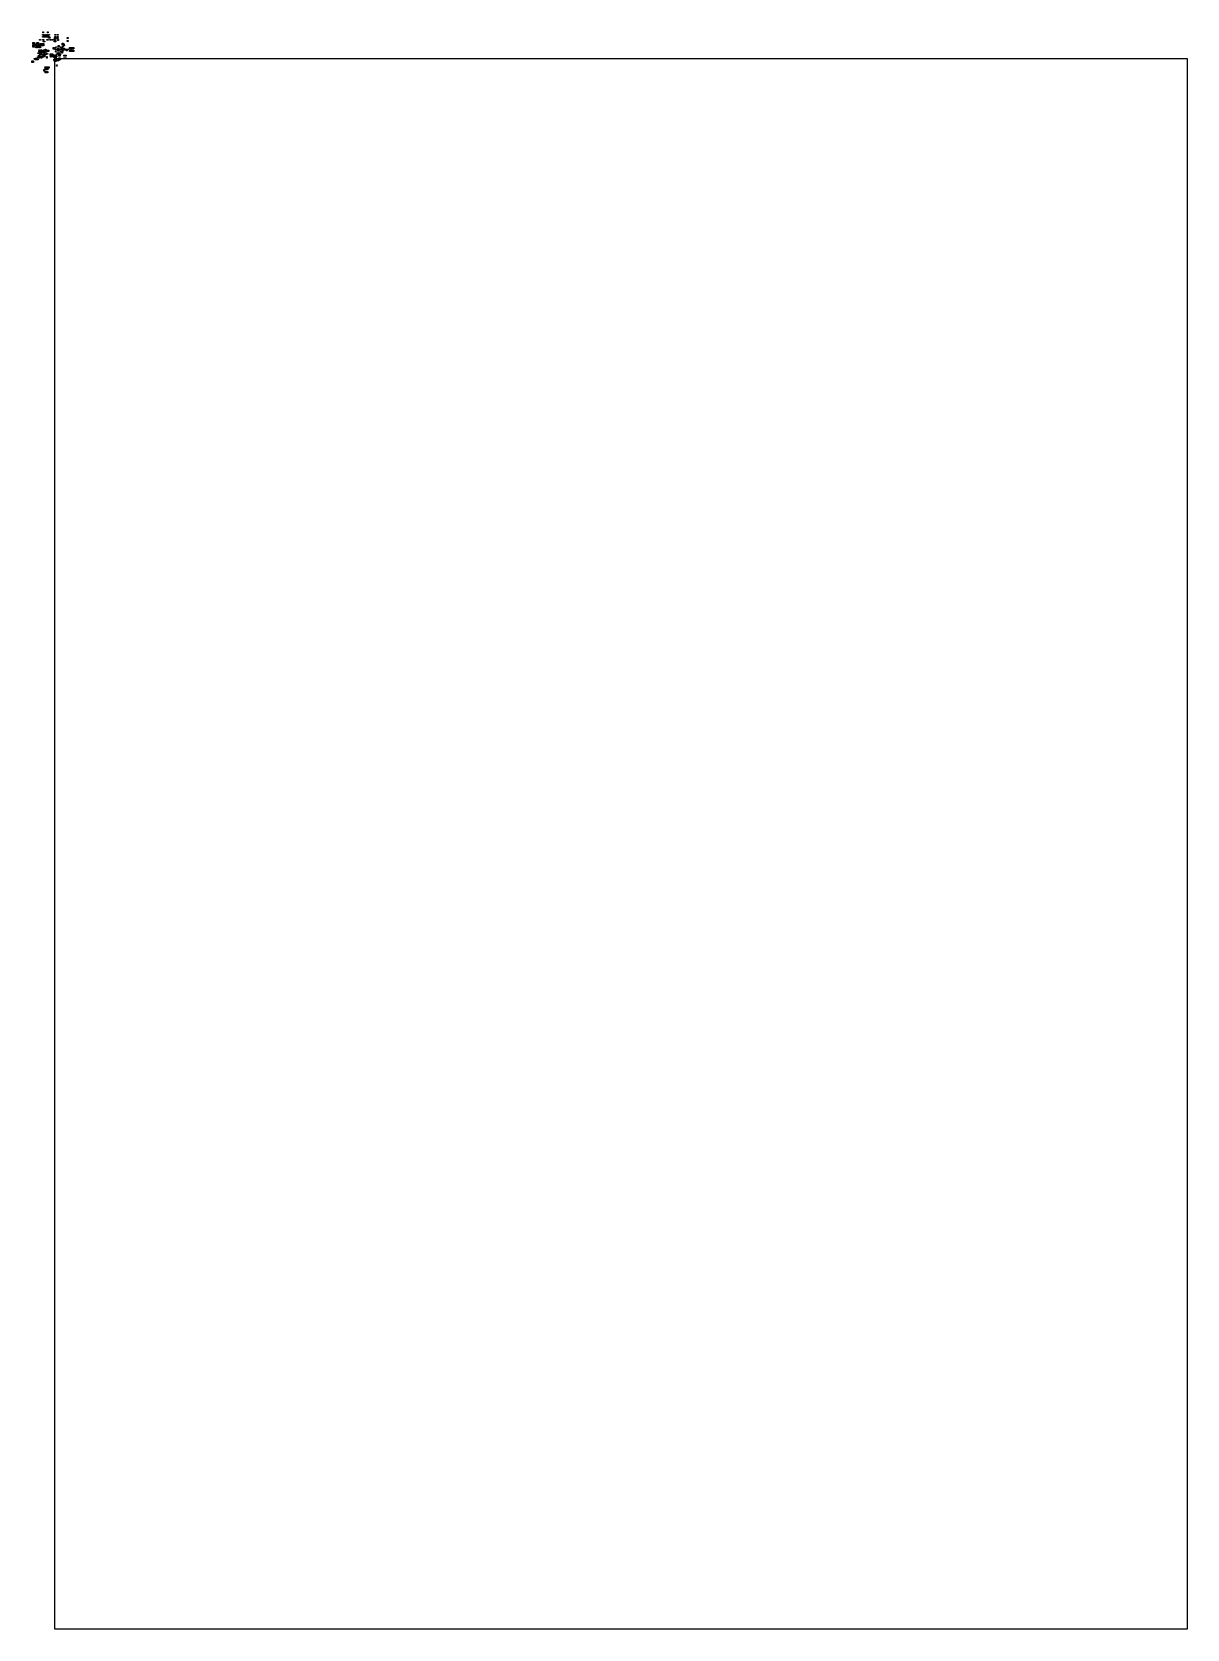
# Model space of a CAD drawing. Extents: x 19 to 1626, y -1956 to 266.
import ezdxf

# ---------------------------------------------------------------- set-up
doc = ezdxf.new("R2010")
doc.units = 0

msp = doc.modelspace()

# ---------------------------------------------------------------- linework, layer by layer
at = {"layer": 'ink_ext_XXXXXX', "color": 4}
for p, q in [((20.121231, 245.073311), (21.001301, 245.073311)), ((20.121231, 244.273276), (20.121231, 245.073311)), ((20.121231, 245.073311), (20.121231, 245.073311)), ((20.201269, 246.353189), (21.001304, 246.353189)), ((20.201269, 245.473118), (20.201269, 246.353189)), ((20.201269, 246.353189), (20.201269, 246.353189)), ((21.001304, 245.473118), (20.201269, 245.473118)), ((20.281307, 250.953411), (21.081232, 250.953411)), ((20.281307, 250.073341), (20.281307, 250.953411)), ((20.281307, 250.953411), (20.281307, 250.953411)), ((21.081232, 250.073341), (20.281307, 250.073341)), ((20.281307, 249.393287), (20.761305, 249.393287)), ((20.281307, 248.67329), (20.281307, 249.393287)), ((20.281307, 249.393287), (20.281307, 249.393287)), ((20.761305, 248.67329), (20.281307, 248.67329)), ((20.281307, 247.553198), (20.761305, 247.553198)), ((20.281307, 246.833201), (20.281307, 247.553198)), ((20.281307, 247.553198), (20.281307, 247.553198)), ((20.761305, 246.833201), (20.281307, 246.833201)), ((20.761305, 249.393287), (20.761305, 248.67329)), ((20.761305, 247.553198), (20.761305, 246.833201)), ((21.001301, 245.073311), (21.001301, 244.273276)), ((21.001304, 246.353189), (21.001304, 245.473118)), ((21.041332, 249.393287), (21.52133, 249.393287)), ((21.041332, 248.67329), (21.041332, 249.393287)), ((21.041332, 249.393287), (21.041332, 249.393287)), ((21.52133, 248.67329), (21.041332, 248.67329)), ((21.041332, 247.553198), (21.52133, 247.553198)), ((21.041332, 246.833201), (21.041332, 247.553198)), ((21.041332, 247.553198), (21.041332, 247.553198)), ((21.52133, 246.833201), (21.041332, 246.833201)), ((21.081232, 250.953411), (21.081232, 250.073341)), ((21.481288, 245.073311), (22.361248, 245.073311)), ((21.481288, 244.273276), (21.481288, 245.073311)), ((21.481288, 245.073311), (21.481288, 245.073311)), ((21.52133, 249.393287), (21.52133, 248.67329)), ((21.52133, 247.553198), (21.52133, 246.833201)), ((21.561213, 246.353189), (22.361248, 246.353189)), ((21.561213, 245.473118), (21.561213, 246.353189)), ((21.561213, 246.353189), (21.561213, 246.353189)), ((22.361248, 245.473118), (21.561213, 245.473118)), ((21.641252, 250.953411), (22.441287, 250.953411)), ((21.641252, 250.073341), (21.641252, 250.953411)), ((21.641252, 250.953411), (21.641252, 250.953411)), ((22.441287, 250.073341), (21.641252, 250.073341)), ((21.801215, 249.393287), (22.281323, 249.393287)), ((21.801215, 248.67329), (21.801215, 249.393287)), ((21.801215, 249.393287), (21.801215, 249.393287)), ((22.281323, 248.67329), (21.801215, 248.67329)), ((21.801215, 247.553198), (22.281323, 247.553198)), ((21.801215, 246.833201), (21.801215, 247.553198)), ((21.801215, 247.553198), (21.801215, 247.553198)), ((22.281323, 246.833201), (21.801215, 246.833201)), ((22.281323, 249.393287), (22.281323, 248.67329)), ((22.281323, 247.553198), (22.281323, 246.833201)), ((22.361248, 246.353189), (22.361248, 245.473118)), ((22.361248, 245.073311), (22.361248, 244.273276)), ((22.441287, 250.953411), (22.441287, 250.073341)), ((22.721316, 249.073247), (23.521241, 249.073247)), ((22.721316, 248.193286), (22.721316, 249.073247)), ((22.721316, 249.073247), (22.721316, 249.073247)), ((23.521241, 248.193286), (22.721316, 248.193286)), ((22.721316, 247.713218), (23.521241, 247.713218)), ((22.721316, 246.833257), (22.721316, 247.713218)), ((22.721316, 247.713218), (22.721316, 247.713218)), ((23.521241, 246.833257), (22.721316, 246.833257)), ((23.521241, 249.073247), (23.521241, 248.193286)), ((23.521241, 247.713218), (23.521241, 246.833257)), ((24.161298, 246.553284), (25.121294, 246.553284)), ((24.161298, 245.593289), (24.161298, 246.553284)), ((24.161298, 246.553284), (24.161298, 246.553284)), ((25.121294, 245.593289), (24.161298, 245.593289)), ((24.241224, 249.033453), (25.041259, 249.033453)), ((24.241224, 248.153383), (24.241224, 249.033453)), ((24.241224, 249.033453), (24.241224, 249.033453)), ((25.041259, 248.153383), (24.241224, 248.153383)), ((24.241224, 247.673142), (25.041259, 247.673142)), ((24.241224, 246.793182), (24.241224, 247.673142)), ((24.241224, 247.673142), (24.241224, 247.673142)), ((25.041259, 246.793182), (24.241224, 246.793182)), ((25.041259, 249.033453), (25.041259, 248.153383)), ((25.041259, 247.673142), (25.041259, 246.793182)), ((25.121294, 246.553284), (25.121294, 245.593289)), ((25.461299, 249.813233), (25.901277, 249.813233)), ((25.461299, 248.853238), (25.461299, 249.813233)), ((25.461299, 249.813233), (25.461299, 249.813233)), ((25.901277, 248.853238), (25.461299, 248.853238)), ((25.461299, 247.733256), (25.901277, 247.733256)), ((25.461299, 246.77326), (25.461299, 247.733256)), ((25.461299, 247.733256), (25.461299, 247.733256)), ((25.901277, 246.77326), (25.461299, 246.77326)), ((25.521271, 250.793391), (26.401231, 250.793391)), ((25.521271, 249.993466), (25.521271, 250.793391)), ((25.521271, 250.793391), (25.521271, 250.793391)), ((26.401231, 249.993466), (25.521271, 249.993466)), ((25.521271, 245.293444), (26.241268, 245.293444)), ((25.521271, 244.733408), (25.521271, 245.293444)), ((25.521271, 245.293444), (25.521271, 245.293444)), ((26.241268, 244.733408), (25.521271, 244.733408)), ((25.901277, 249.813233), (25.901277, 248.853238)), ((25.901277, 247.733256), (25.901277, 246.77326)), ((26.221323, 247.733256), (26.661302, 247.733256)), ((26.221323, 246.77326), (26.221323, 247.733256)), ((26.221323, 247.733256), (26.221323, 247.733256)), ((26.661302, 246.77326), (26.221323, 246.77326)), ((26.241268, 245.293444), (26.241268, 244.733408)), ((26.401231, 250.793391), (26.401231, 249.993466)), ((26.661302, 247.733256), (26.661302, 246.77326)), ((26.761271, 246.553284), (27.721266, 246.553284)), ((26.761271, 245.593289), (26.761271, 246.553284)), ((26.761271, 246.553284), (26.761271, 246.553284)), ((27.721266, 245.593289), (26.761271, 245.593289)), ((26.881215, 250.793391), (27.761286, 250.793391)), ((26.881215, 249.993466), (26.881215, 250.793391)), ((26.881215, 250.793391), (26.881215, 250.793391)), ((27.761286, 249.993466), (26.881215, 249.993466)), ((26.981319, 249.813233), (27.421298, 249.813233)), ((26.981319, 248.853238), (26.981319, 249.813233)), ((26.981319, 249.813233), (26.981319, 249.813233)), ((27.421298, 248.853238), (26.981319, 248.853238)), ((26.981319, 247.733256), (27.421298, 247.733256)), ((26.981319, 246.77326), (26.981319, 247.733256)), ((26.981319, 247.733256), (26.981319, 247.733256)), ((27.421298, 246.77326), (26.981319, 246.77326)), ((27.421298, 249.813233), (27.421298, 248.853238)), ((27.421298, 247.733256), (27.421298, 246.77326)), ((27.721266, 246.553284), (27.721266, 245.593289)), ((27.761286, 250.793391), (27.761286, 249.993466)), ((27.841335, 249.033453), (28.64126, 249.033453)), ((27.841335, 248.153383), (27.841335, 249.033453)), ((27.841335, 249.033453), (27.841335, 249.033453)), ((28.64126, 248.153383), (27.841335, 248.153383)), ((27.841335, 247.673142), (28.64126, 247.673142)), ((27.841335, 246.793182), (27.841335, 247.673142)), ((27.841335, 247.673142), (27.841335, 247.673142)), ((28.64126, 246.793182), (27.841335, 246.793182)), ((28.141309, 245.293444), (28.861306, 245.293444)), ((28.141309, 244.733408), (28.141309, 245.293444)), ((28.141309, 245.293444), (28.141309, 245.293444)), ((28.861306, 244.733408), (28.141309, 244.733408)), ((28.64126, 249.033453), (28.64126, 248.153383)), ((28.64126, 247.673142), (28.64126, 246.793182)), ((28.861306, 245.293444), (28.861306, 244.733408)), ((29.001438, 248.993378), (29.881398, 248.993378)), ((29.001438, 248.193343), (29.001438, 248.993378)), ((29.001438, 248.993378), (29.001438, 248.993378)), ((29.881398, 248.193343), (29.001438, 248.193343)), ((29.001438, 247.633349), (29.881398, 247.633349)), ((29.001438, 246.833424), (29.001438, 247.633349)), ((29.001438, 247.633349), (29.001438, 247.633349)), ((29.881398, 246.833424), (29.001438, 246.833424)), ((29.241327, 255.233283), (30.841284, 255.233283)), ((29.241327, 253.95325), (29.241327, 255.233283)), ((29.241327, 255.233283), (29.241327, 255.233283)), ((30.841284, 253.95325), (29.241327, 253.95325)), ((29.321196, 246.553284), (30.281191, 246.553284)), ((29.321196, 245.593289), (29.321196, 246.553284)), ((29.321196, 246.553284), (29.321196, 246.553284)), ((30.281191, 245.593289), (29.321196, 245.593289)), ((29.881398, 248.993378), (29.881398, 248.193343)), ((29.881398, 247.633349), (29.881398, 246.833424)), ((30.281191, 246.553284), (30.281191, 245.593289)), ((30.281316, 249.353211), (31.081351, 249.353211)), ((30.281316, 248.233252), (30.281316, 249.353211)), ((30.281316, 249.353211), (30.281316, 249.353211)), ((31.081351, 248.233252), (30.281316, 248.233252)), ((30.7213, 245.293444), (31.441297, 245.293444)), ((30.7213, 244.733408), (30.7213, 245.293444)), ((30.7213, 245.293444), (30.7213, 245.293444)), ((31.441297, 244.733408), (30.7213, 244.733408)), ((30.841284, 255.233283), (30.841284, 253.95325)), ((31.04134, 247.593273), (31.841375, 247.593273)), ((31.04134, 246.473204), (31.04134, 247.593273)), ((31.04134, 247.593273), (31.04134, 247.593273)), ((31.841375, 246.473204), (31.04134, 246.473204)), ((31.081351, 249.353211), (31.081351, 248.233252)), ((31.441297, 245.293444), (31.441297, 244.733408)), ((31.801364, 249.353211), (32.6014, 249.353211)), ((31.801364, 248.233252), (31.801364, 249.353211)), ((31.801364, 249.353211), (31.801364, 249.353211)), ((32.6014, 248.233252), (31.801364, 248.233252)), ((31.841375, 247.593273), (31.841375, 246.473204)), ((32.6014, 249.353211), (32.6014, 248.233252)), ((33.001373, 249.233267), (33.881444, 249.233267)), ((33.001373, 248.433232), (33.001373, 249.233267)), ((33.001373, 249.233267), (33.001373, 249.233267)), ((33.881444, 248.433232), (33.001373, 248.433232)), ((33.041167, 248.073333), (33.841202, 248.073333)), ((33.041167, 247.193263), (33.041167, 248.073333)), ((33.041167, 248.073333), (33.041167, 248.073333)), ((33.841202, 247.193263), (33.041167, 247.193263)), ((33.041167, 246.873324), (33.841202, 246.873324)), ((33.041167, 245.993364), (33.041167, 246.873324)), ((33.041167, 246.873324), (33.041167, 246.873324)), ((33.841202, 245.993364), (33.041167, 245.993364)), ((33.521227, 262.11324), (34.721221, 262.11324)), ((33.521227, 260.913245), (33.521227, 262.11324)), ((33.521227, 262.11324), (33.521227, 262.11324)), ((34.721221, 260.913245), (33.521227, 260.913245)), ((33.521227, 259.313285), (34.721221, 259.313285)), ((33.521227, 258.11329), (33.521227, 259.313285)), ((33.521227, 259.313285), (33.521227, 259.313285)), ((34.721221, 258.11329), (33.521227, 258.11329)), ((33.561302, 255.233283), (35.16126, 255.233283)), ((33.561302, 253.95325), (33.561302, 255.233283)), ((33.561302, 255.233283), (33.561302, 255.233283)), ((35.16126, 253.95325), (33.561302, 253.95325)), ((33.841202, 248.073333), (33.841202, 247.193263)), ((33.841202, 246.873324), (33.841202, 245.993364)), ((33.881444, 249.233267), (33.881444, 248.433232)), ((33.921136, 265.513227), (35.12113, 265.513227)), ((33.921136, 264.313233), (33.921136, 265.513227)), ((33.921136, 265.513227), (33.921136, 265.513227)), ((35.12113, 264.313233), (33.921136, 264.313233)), ((34.361402, 249.233267), (35.241363, 249.233267)), ((34.361402, 248.433232), (34.361402, 249.233267)), ((34.361402, 249.233267), (34.361402, 249.233267)), ((35.241363, 248.433232), (34.361402, 248.433232)), ((34.401196, 248.073333), (35.201231, 248.073333)), ((34.401196, 247.193263), (34.401196, 248.073333)), ((34.401196, 248.073333), (34.401196, 248.073333)), ((35.201231, 247.193263), (34.401196, 247.193263)), ((34.401196, 246.873324), (35.201231, 246.873324)), ((34.401196, 245.993364), (34.401196, 246.873324)), ((34.401196, 246.873324), (34.401196, 246.873324)), ((35.201231, 245.993364), (34.401196, 245.993364)), ((34.581253, 252.613245), (35.461214, 252.613245)), ((34.581253, 251.81332), (34.581253, 252.613245)), ((34.581253, 252.613245), (34.581253, 252.613245)), ((35.461214, 251.81332), (34.581253, 251.81332)), ((34.721221, 262.11324), (34.721221, 260.913245)), ((34.721221, 259.313285), (34.721221, 258.11329)), ((35.081351, 260.393321), (35.961312, 260.393321)), ((35.081351, 259.593286), (35.081351, 260.393321)), ((35.081351, 260.393321), (35.081351, 260.393321)), ((35.961312, 259.593286), (35.081351, 259.593286)), ((35.081351, 259.033264), (35.961312, 259.033264)), ((35.081351, 258.233339), (35.081351, 259.033264)), ((35.081351, 259.033264), (35.081351, 259.033264)), ((35.961312, 258.233339), (35.081351, 258.233339)), ((35.12113, 265.513227), (35.12113, 264.313233)), ((35.16126, 255.233283), (35.16126, 253.95325)), ((35.201231, 248.073333), (35.201231, 247.193263)), ((35.201231, 246.873324), (35.201231, 245.993364)), ((35.241363, 249.233267), (35.241363, 248.433232)), ((35.461214, 252.613245), (35.461214, 251.81332)), ((35.941282, 252.613245), (36.821243, 252.613245)), ((35.941282, 251.81332), (35.941282, 252.613245)), ((35.941282, 252.613245), (35.941282, 252.613245)), ((36.821243, 251.81332), (35.941282, 251.81332)), ((35.961312, 260.393321), (35.961312, 259.593286)), ((35.961312, 259.033264), (35.961312, 258.233339)), ((36.321153, 262.11324), (37.521148, 262.11324)), ((36.321153, 260.913245), (36.321153, 262.11324)), ((36.321153, 262.11324), (36.321153, 262.11324)), ((37.521148, 260.913245), (36.321153, 260.913245)), ((36.321153, 259.313285), (37.521148, 259.313285)), ((36.321153, 258.11329), (36.321153, 259.313285)), ((36.321153, 259.313285), (36.321153, 259.313285)), ((37.521148, 258.11329), (36.321153, 258.11329)), ((36.821243, 252.613245), (36.821243, 251.81332)), ((37.521148, 262.11324), (37.521148, 260.913245)), ((37.521148, 259.313285), (37.521148, 258.11329)), ((37.881278, 260.393321), (38.761238, 260.393321)), ((37.881278, 259.593286), (37.881278, 260.393321)), ((37.881278, 260.393321), (37.881278, 260.393321)), ((38.761238, 259.593286), (37.881278, 259.593286)), ((37.881278, 259.033264), (38.761238, 259.033264)), ((37.881278, 258.233339), (37.881278, 259.033264)), ((37.881278, 259.033264), (37.881278, 259.033264)), ((38.761238, 258.233339), (37.881278, 258.233339)), ((38.761238, 260.393321), (38.761238, 259.593286)), ((38.761238, 259.033264), (38.761238, 258.233339)), ((39.121362, 262.11324), (40.321357, 262.11324)), ((39.121362, 260.913245), (39.121362, 262.11324)), ((39.121362, 262.11324), (39.121362, 262.11324)), ((40.321357, 260.913245), (39.121362, 260.913245)), ((39.121362, 259.313285), (40.321357, 259.313285)), ((39.121362, 258.11329), (39.121362, 259.313285)), ((39.121362, 259.313285), (39.121362, 259.313285)), ((40.321357, 258.11329), (39.121362, 258.11329)), ((39.641216, 255.233283), (41.241173, 255.233283)), ((39.641216, 253.95325), (39.641216, 255.233283)), ((39.641216, 255.233283), (39.641216, 255.233283)), ((41.241173, 253.95325), (39.641216, 253.95325)), ((40.321357, 262.11324), (40.321357, 260.913245)), ((40.321357, 259.313285), (40.321357, 258.11329)), ((40.321371, 265.513227), (41.521366, 265.513227)), ((40.321371, 264.313233), (40.321371, 265.513227)), ((40.321371, 265.513227), (40.321371, 265.513227)), ((41.521366, 264.313233), (40.321371, 264.313233)), ((40.681204, 260.393321), (41.561275, 260.393321)), ((40.681204, 259.593286), (40.681204, 260.393321)), ((40.681204, 260.393321), (40.681204, 260.393321)), ((41.561275, 259.593286), (40.681204, 259.593286)), ((40.681204, 259.033264), (41.561275, 259.033264)), ((40.681204, 258.233339), (40.681204, 259.033264)), ((40.681204, 259.033264), (40.681204, 259.033264)), ((41.561275, 258.233339), (40.681204, 258.233339)), ((41.241173, 255.233283), (41.241173, 253.95325)), ((41.521366, 265.513227), (41.521366, 264.313233)), ((41.561275, 260.393321), (41.561275, 259.593286)), ((41.561275, 259.033264), (41.561275, 258.233339)), ((41.921289, 262.11324), (43.121284, 262.11324)), ((41.921289, 260.913245), (41.921289, 262.11324)), ((41.921289, 262.11324), (41.921289, 262.11324)), ((43.121284, 260.913245), (41.921289, 260.913245)), ((41.921289, 259.313285), (43.121284, 259.313285)), ((41.921289, 258.11329), (41.921289, 259.313285)), ((41.921289, 259.313285), (41.921289, 259.313285)), ((43.121284, 258.11329), (41.921289, 258.11329)), ((42.041233, 257.75333), (42.841158, 257.75333)), ((42.041233, 256.873259), (42.041233, 257.75333)), ((42.041233, 257.75333), (42.041233, 257.75333)), ((42.841158, 256.873259), (42.041233, 256.873259)), ((42.841158, 257.75333), (42.841158, 256.873259)), ((43.121284, 262.11324), (43.121284, 260.913245)), ((43.121284, 259.313285), (43.121284, 258.11329)), ((43.401262, 257.75333), (44.201297, 257.75333)), ((43.401262, 256.873259), (43.401262, 257.75333)), ((43.401262, 257.75333), (43.401262, 257.75333)), ((44.201297, 256.873259), (43.401262, 256.873259)), ((43.961191, 255.233283), (45.561148, 255.233283)), ((43.961191, 253.95325), (43.961191, 255.233283)), ((43.961191, 255.233283), (43.961191, 255.233283)), ((45.561148, 253.95325), (43.961191, 253.95325)), ((44.201297, 257.75333), (44.201297, 256.873259)), ((45.561148, 255.233283), (45.561148, 253.95325)), ((46.461398, 254.993281), (47.341358, 254.993281)), ((46.461398, 254.193246), (46.461398, 254.993281)), ((46.461398, 254.993281), (46.461398, 254.993281)), ((47.341358, 254.193246), (46.461398, 254.193246)), ((47.341358, 254.993281), (47.341358, 254.193246)), ((47.821144, 254.993281), (48.701215, 254.993281)), ((47.821144, 254.193246), (47.821144, 254.993281)), ((47.821144, 254.993281), (47.821144, 254.993281)), ((48.701215, 254.193246), (47.821144, 254.193246)), ((48.701215, 254.993281), (48.701215, 254.193246)), ((49.801216, 252.513253), (50.681176, 252.513253)), ((49.801216, 251.713218), (49.801216, 252.513253)), ((49.801216, 252.513253), (49.801216, 252.513253)), ((50.681176, 251.713218), (49.801216, 251.713218)), ((49.841291, 257.353252), (50.641216, 257.353252)), ((49.841291, 256.473291), (49.841291, 257.353252)), ((49.841291, 257.353252), (49.841291, 257.353252)), ((50.641216, 256.473291), (49.841291, 256.473291)), ((49.881367, 255.073319), (51.481434, 255.073319)), ((49.881367, 253.793286), (49.881367, 255.073319)), ((49.881367, 255.073319), (49.881367, 255.073319)), ((51.481434, 253.793286), (49.881367, 253.793286)), ((50.641216, 257.353252), (50.641216, 256.473291)), ((50.681176, 252.513253), (50.681176, 251.713218)), ((50.72126, 262.11324), (51.921255, 262.11324)), ((50.72126, 260.913245), (50.72126, 262.11324)), ((50.72126, 262.11324), (50.72126, 262.11324)), ((51.921255, 260.913245), (50.72126, 260.913245)), ((50.72126, 259.313285), (51.921255, 259.313285)), ((50.72126, 258.11329), (50.72126, 259.313285)), ((50.72126, 259.313285), (50.72126, 259.313285)), ((51.921255, 258.11329), (50.72126, 258.11329)), ((51.161244, 252.513253), (52.041205, 252.513253)), ((51.161244, 251.713218), (51.161244, 252.513253)), ((51.161244, 252.513253), (51.161244, 252.513253)), ((52.041205, 251.713218), (51.161244, 251.713218)), ((51.20132, 257.353252), (52.001355, 257.353252)), ((51.20132, 256.473291), (51.20132, 257.353252)), ((51.20132, 257.353252), (51.20132, 257.353252)), ((52.001355, 256.473291), (51.20132, 256.473291)), ((51.481434, 255.073319), (51.481434, 253.793286)), ((51.921255, 262.11324), (51.921255, 260.913245)), ((51.921255, 259.313285), (51.921255, 258.11329)), ((52.001355, 257.353252), (52.001355, 256.473291)), ((52.041205, 252.513253), (52.041205, 251.713218)), ((52.218167, 244.496167), (52.218167, 244.990056)), ((52.218167, 244.990056), (52.422778, 244.990056)), ((52.324, 244.390333), (52.218167, 244.496167)), ((52.422778, 244.496167), (52.324, 244.390333)), ((52.324, 244.390333), (52.324, 244.390333)), ((52.422778, 244.990056), (52.422778, 244.496167)), ((52.620333, 244.496167), (52.620333, 244.990056)), ((52.620333, 244.990056), (52.824944, 244.990056)), ((52.719111, 244.390333), (52.620333, 244.496167)), ((52.817889, 244.496167), (52.719111, 244.390333)), ((52.719111, 244.390333), (52.719111, 244.390333)), ((52.824944, 244.496167), (52.817889, 244.496167)), ((52.824944, 244.990056), (52.824944, 244.496167)), ((53.0225, 244.496167), (53.0225, 244.990056)), ((53.0225, 244.990056), (53.220056, 244.990056)), ((53.121278, 244.390333), (53.0225, 244.496167)), ((53.041127, 257.353252), (53.841162, 257.353252)), ((53.041127, 256.473291), (53.041127, 257.353252)), ((53.041127, 257.353252), (53.041127, 257.353252)), ((53.841162, 256.473291), (53.041127, 256.473291)), ((53.220056, 244.496167), (53.121278, 244.390333)), ((53.121278, 244.390333), (53.121278, 244.390333)), ((53.220056, 244.990056), (53.220056, 244.496167)), ((53.424667, 244.496167), (53.424667, 244.990056)), ((53.424667, 244.990056), (53.622222, 244.990056)), ((53.523444, 244.390333), (53.424667, 244.496167)), ((53.622222, 244.496167), (53.523444, 244.390333)), ((53.523444, 244.390333), (53.523444, 244.390333)), ((53.622222, 244.990056), (53.622222, 244.496167)), ((53.819778, 244.496167), (53.819778, 244.990056)), ((53.819778, 244.990056), (54.024389, 244.990056)), ((53.918556, 244.390333), (53.819778, 244.496167)), ((53.841162, 257.353252), (53.841162, 256.473291)), ((54.024389, 244.496167), (53.918556, 244.390333)), ((53.918556, 244.390333), (53.918556, 244.390333)), ((53.921378, 262.11324), (55.121373, 262.11324)), ((53.921378, 260.913245), (53.921378, 262.11324)), ((53.921378, 262.11324), (53.921378, 262.11324)), ((55.121373, 260.913245), (53.921378, 260.913245)), ((53.921378, 259.313285), (55.121373, 259.313285)), ((53.921378, 258.11329), (53.921378, 259.313285)), ((53.921378, 259.313285), (53.921378, 259.313285)), ((55.121373, 258.11329), (53.921378, 258.11329)), ((54.024389, 244.990056), (54.024389, 244.496167)), ((54.201342, 255.073319), (55.8013, 255.073319)), ((54.201342, 253.793286), (54.201342, 255.073319)), ((54.201342, 255.073319), (54.201342, 255.073319)), ((55.8013, 253.793286), (54.201342, 253.793286)), ((54.221944, 244.496167), (54.221944, 244.990056)), ((54.221944, 244.990056), (54.4195, 244.990056)), ((54.320722, 244.390333), (54.221944, 244.496167)), ((54.4195, 244.496167), (54.320722, 244.390333)), ((54.320722, 244.390333), (54.320722, 244.390333)), ((54.401438, 257.353252), (55.201363, 257.353252)), ((54.401438, 256.473291), (54.401438, 257.353252)), ((54.401438, 257.353252), (54.401438, 257.353252)), ((55.201363, 256.473291), (54.401438, 256.473291)), ((54.4195, 244.990056), (54.4195, 244.496167)), ((54.624111, 244.496167), (54.624111, 244.990056)), ((54.624111, 244.990056), (54.821667, 244.990056)), ((54.722889, 244.390333), (54.624111, 244.496167)), ((54.821667, 244.496167), (54.722889, 244.390333)), ((54.722889, 244.390333), (54.722889, 244.390333)), ((54.821667, 244.990056), (54.821667, 244.496167)), ((55.019222, 244.496167), (55.019222, 244.990056)), ((55.019222, 244.990056), (55.223833, 244.990056)), ((55.118, 244.390333), (55.019222, 244.496167)), ((55.223833, 244.496167), (55.118, 244.390333)), ((55.118, 244.390333), (55.118, 244.390333)), ((55.121373, 262.11324), (55.121373, 260.913245)), ((55.121373, 259.313285), (55.121373, 258.11329)), ((55.201363, 257.353252), (55.201363, 256.473291)), ((55.223833, 244.990056), (55.223833, 244.496167)), ((55.401351, 246.673229), (55.881349, 246.673229)), ((55.401351, 246.273266), (55.401351, 246.673229)), ((55.401351, 246.673229), (55.401351, 246.673229)), ((55.881349, 246.273266), (55.401351, 246.273266)), ((55.401351, 245.873411), (55.881349, 245.873411)), ((55.401351, 245.473339), (55.401351, 245.873411)), ((55.401351, 245.873411), (55.401351, 245.873411)), ((55.881349, 245.473339), (55.401351, 245.473339)), ((55.421389, 244.496167), (55.421389, 244.990056)), ((55.421389, 244.990056), (55.618944, 244.990056)), ((55.520167, 244.390333), (55.421389, 244.496167)), ((55.618944, 244.496167), (55.520167, 244.390333)), ((55.520167, 244.390333), (55.520167, 244.390333)), ((55.618944, 244.990056), (55.618944, 244.496167)), ((55.8013, 255.073319), (55.8013, 253.793286)), ((55.823556, 244.496167), (55.823556, 244.990056)), ((55.823556, 244.990056), (56.021111, 244.990056)), ((55.922333, 244.390333), (55.823556, 244.496167)), ((55.881349, 246.673229), (55.881349, 246.273266)), ((55.881349, 245.873411), (55.881349, 245.473339)), ((56.021111, 244.496167), (55.922333, 244.390333)), ((55.922333, 244.390333), (55.922333, 244.390333)), ((56.021111, 246.673229), (56.501219, 246.673229)), ((56.021111, 246.273266), (56.021111, 246.673229)), ((56.021111, 246.673229), (56.021111, 246.673229)), ((56.501219, 246.273266), (56.021111, 246.273266)), ((56.021111, 245.873411), (56.501219, 245.873411)), ((56.021111, 245.473339), (56.021111, 245.873411)), ((56.021111, 245.873411), (56.021111, 245.873411)), ((56.501219, 245.473339), (56.021111, 245.473339)), ((56.021111, 244.990056), (56.021111, 244.496167)), ((56.218667, 244.496167), (56.218667, 244.990056)), ((56.218667, 244.990056), (56.423278, 244.990056)), ((56.3245, 244.390333), (56.218667, 244.496167)), ((56.423278, 244.496167), (56.3245, 244.390333)), ((56.3245, 244.390333), (56.3245, 244.390333)), ((56.423278, 244.990056), (56.423278, 244.496167)), ((56.501219, 246.673229), (56.501219, 246.273266)), ((56.501219, 245.873411), (56.501219, 245.473339)), ((56.620833, 244.496167), (56.620833, 244.990056)), ((56.620833, 244.990056), (56.818389, 244.990056)), ((56.719611, 244.390333), (56.620833, 244.496167)), ((56.818389, 244.496167), (56.719611, 244.390333)), ((56.719611, 244.390333), (56.719611, 244.390333)), ((56.818389, 244.990056), (56.818389, 244.496167)), ((57.023, 244.496167), (57.023, 244.990056)), ((57.023, 244.990056), (57.220556, 244.990056)), ((57.121778, 244.390333), (57.023, 244.496167)), ((57.220556, 244.496167), (57.121778, 244.390333)), ((57.121778, 244.390333), (57.121778, 244.390333)), ((57.220556, 244.990056), (57.220556, 244.496167)), ((57.418111, 244.496167), (57.418111, 244.990056)), ((57.418111, 244.990056), (57.622722, 244.990056)), ((57.523944, 244.390333), (57.418111, 244.496167)), ((57.622722, 244.496167), (57.523944, 244.390333)), ((57.523944, 244.390333), (57.523944, 244.390333)), ((57.622722, 244.990056), (57.622722, 244.496167)), ((57.820278, 244.496167), (57.820278, 244.990056)), ((57.820278, 244.990056), (58.024889, 244.990056)), ((57.919056, 244.390333), (57.820278, 244.496167)), ((58.017833, 244.496167), (57.919056, 244.390333)), ((57.919056, 244.390333), (57.919056, 244.390333)), ((58.024889, 244.496167), (58.017833, 244.496167)), ((58.024889, 244.990056), (58.024889, 244.496167)), ((58.222444, 244.496167), (58.222444, 244.990056)), ((58.222444, 244.990056), (58.42, 244.990056)), ((58.321222, 244.390333), (58.222444, 244.496167)), ((58.42, 244.496167), (58.321222, 244.390333)), ((58.321222, 244.390333), (58.321222, 244.390333)), ((58.42, 244.990056), (58.42, 244.496167)), ((60.661127, 249.093284), (61.781196, 249.093284)), ((60.661127, 248.173305), (60.661127, 249.093284)), ((60.661127, 249.093284), (60.661127, 249.093284)), ((61.781196, 248.173305), (60.661127, 248.173305)), ((60.661127, 247.813407), (61.781196, 247.813407)), ((60.661127, 246.893427), (60.661127, 247.813407)), ((60.661127, 247.813407), (60.661127, 247.813407)), ((61.781196, 246.893427), (60.661127, 246.893427)), ((60.921336, 245.213293), (61.321298, 245.213293)), ((60.921336, 244.733295), (60.921336, 245.213293)), ((60.921336, 245.213293), (60.921336, 245.213293)), ((61.321298, 244.733295), (60.921336, 244.733295)), ((61.021242, 249.773158), (61.421205, 249.773158)), ((61.021242, 249.29316), (61.021242, 249.773158)), ((61.021242, 249.773158), (61.021242, 249.773158)), ((61.421205, 249.29316), (61.021242, 249.29316)), ((61.321298, 245.213293), (61.321298, 244.733295)), ((61.421205, 249.773158), (61.421205, 249.29316)), ((61.721153, 245.213293), (62.121226, 245.213293)), ((61.721153, 244.733295), (61.721153, 245.213293)), ((61.721153, 245.213293), (61.721153, 245.213293)), ((62.121226, 244.733295), (61.721153, 244.733295)), ((61.781196, 249.093284), (61.781196, 248.173305)), ((61.781196, 247.813407), (61.781196, 246.893427)), ((61.821342, 249.773158), (62.221305, 249.773158)), ((61.821342, 249.29316), (61.821342, 249.773158)), ((61.821342, 249.773158), (61.821342, 249.773158)), ((62.221305, 249.29316), (61.821342, 249.29316)), ((62.121226, 245.213293), (62.121226, 244.733295)), ((62.221305, 249.773158), (62.221305, 249.29316)), ((62.421347, 249.093284), (63.541306, 249.093284)), ((62.421347, 248.173305), (62.421347, 249.093284)), ((62.421347, 249.093284), (62.421347, 249.093284)), ((63.541306, 248.173305), (62.421347, 248.173305)), ((62.421347, 247.813407), (63.541306, 247.813407)), ((62.421347, 246.893427), (62.421347, 247.813407)), ((62.421347, 247.813407), (62.421347, 247.813407)), ((63.541306, 246.893427), (62.421347, 246.893427)), ((62.761142, 246.733342), (63.161105, 246.733342)), ((62.761142, 246.253344), (62.761142, 246.733342)), ((62.761142, 246.733342), (62.761142, 246.733342)), ((63.161105, 246.253344), (62.761142, 246.253344)), ((63.161105, 246.733342), (63.161105, 246.253344)), ((63.541306, 249.093284), (63.541306, 248.173305)), ((63.541306, 247.813407), (63.541306, 246.893427)), ((63.561242, 246.733342), (63.961205, 246.733342)), ((63.561242, 246.253344), (63.561242, 246.733342)), ((63.561242, 246.733342), (63.561242, 246.733342)), ((63.961205, 246.253344), (63.561242, 246.253344)), ((63.961205, 246.733342), (63.961205, 246.253344)), ((67.801349, 257.953312), (69.081382, 257.953312)), ((67.801349, 256.353245), (67.801349, 257.953312)), ((67.801349, 257.953312), (67.801349, 257.953312)), ((69.081382, 256.353245), (67.801349, 256.353245)), ((67.801349, 253.633337), (69.081382, 253.633337)), ((67.801349, 252.03327), (67.801349, 253.633337)), ((67.801349, 253.633337), (67.801349, 253.633337)), ((69.081382, 252.03327), (67.801349, 252.03327)), ((69.081382, 257.953312), (69.081382, 256.353245)), ((69.081382, 253.633337), (69.081382, 252.03327)), ((18.841297, 224.033362), (19.721257, 224.033362)), ((18.841297, 223.233327), (18.841297, 224.033362)), ((18.841297, 224.033362), (18.841297, 224.033362)), ((19.721257, 223.233327), (18.841297, 223.233327)), ((18.881316, 225.513336), (19.681241, 225.513336)), ((18.881316, 224.633265), (18.881316, 225.513336)), ((18.881316, 225.513336), (18.881316, 225.513336)), ((19.681241, 224.633265), (18.881316, 224.633265)), ((19.681241, 225.513336), (19.681241, 224.633265)), ((19.721257, 224.033362), (19.721257, 223.233327)), ((21.001301, 244.273276), (20.121231, 244.273276)), ((20.201269, 224.033362), (21.08123, 224.033362)), ((20.201269, 223.233327), (20.201269, 224.033362)), ((20.201269, 224.033362), (20.201269, 224.033362)), ((21.08123, 223.233327), (20.201269, 223.233327)), ((20.241288, 225.513336), (21.041323, 225.513336)), ((20.241288, 224.633265), (20.241288, 225.513336)), ((20.241288, 225.513336), (20.241288, 225.513336)), ((21.041323, 224.633265), (20.241288, 224.633265)), ((21.041323, 225.513336), (21.041323, 224.633265)), ((21.08123, 224.033362), (21.08123, 223.233327)), ((22.361248, 244.273276), (21.481288, 244.273276)), ((21.761309, 228.473282), (22.881268, 228.473282)), ((21.761309, 227.673247), (21.761309, 228.473282)), ((21.761309, 228.473282), (21.761309, 228.473282)), ((22.881268, 227.673247), (21.761309, 227.673247)), ((22.881268, 228.473282), (22.881268, 227.673247)), ((23.521247, 229.233307), (24.641316, 229.233307)), ((23.521247, 228.433382), (23.521247, 229.233307)), ((23.521247, 229.233307), (23.521247, 229.233307)), ((24.641316, 228.433382), (23.521247, 228.433382)), ((23.521247, 227.713258), (24.641316, 227.713258)), ((23.521247, 226.913223), (23.521247, 227.713258)), ((23.521247, 227.713258), (23.521247, 227.713258)), ((24.641316, 226.913223), (23.521247, 226.913223)), ((24.161298, 244.313287), (25.121294, 244.313287)), ((24.161298, 243.353291), (24.161298, 244.313287)), ((24.161298, 244.313287), (24.161298, 244.313287)), ((25.121294, 243.353291), (24.161298, 243.353291)), ((24.641316, 229.233307), (24.641316, 228.433382)), ((24.641316, 227.713258), (24.641316, 226.913223)), ((25.121294, 244.313287), (25.121294, 243.353291)), ((25.24125, 227.713258), (26.041285, 227.713258)), ((25.24125, 226.833187), (25.24125, 227.713258)), ((25.24125, 227.713258), (25.24125, 227.713258)), ((26.041285, 226.833187), (25.24125, 226.833187)), ((25.521271, 244.253173), (26.241268, 244.253173)), ((25.521271, 243.693137), (25.521271, 244.253173)), ((25.521271, 244.253173), (25.521271, 244.253173)), ((26.241268, 243.693137), (25.521271, 243.693137)), ((26.041285, 227.713258), (26.041285, 226.833187)), ((26.241268, 244.253173), (26.241268, 243.693137)), ((26.601307, 227.713258), (27.401232, 227.713258)), ((26.601307, 226.833187), (26.601307, 227.713258)), ((26.601307, 227.713258), (26.601307, 227.713258)), ((27.401232, 226.833187), (26.601307, 226.833187)), ((26.701298, 231.053358), (27.501223, 231.053358)), ((26.701298, 230.173397), (26.701298, 231.053358)), ((26.701298, 231.053358), (26.701298, 231.053358)), ((27.501223, 230.173397), (26.701298, 230.173397)), ((26.701298, 229.693329), (27.501223, 229.693329)), ((26.701298, 228.813368), (26.701298, 229.693329)), ((26.701298, 229.693329), (26.701298, 229.693329)), ((27.501223, 228.813368), (26.701298, 228.813368)), ((26.761271, 244.313287), (27.721266, 244.313287)), ((26.761271, 243.353291), (26.761271, 244.313287)), ((26.761271, 244.313287), (26.761271, 244.313287)), ((27.721266, 243.353291), (26.761271, 243.353291)), ((27.161236, 236.473153), (28.041306, 236.473153)), ((27.161236, 235.673228), (27.161236, 236.473153)), ((27.161236, 236.473153), (27.161236, 236.473153)), ((28.041306, 235.673228), (27.161236, 235.673228)), ((27.401232, 227.713258), (27.401232, 226.833187)), ((27.501223, 231.053358), (27.501223, 230.173397)), ((27.501223, 229.693329), (27.501223, 228.813368)), ((27.721266, 244.313287), (27.721266, 243.353291)), ((27.821269, 231.013282), (28.70123, 231.013282)), ((27.821269, 230.213247), (27.821269, 231.013282)), ((27.821269, 231.013282), (27.821269, 231.013282)), ((28.70123, 230.213247), (27.821269, 230.213247)), ((27.821269, 229.653253), (28.70123, 229.653253)), ((27.821269, 228.853328), (27.821269, 229.653253)), ((27.821269, 229.653253), (27.821269, 229.653253)), ((28.70123, 228.853328), (27.821269, 228.853328)), ((27.841335, 233.393262), (28.64126, 233.393262)), ((27.841335, 232.513302), (27.841335, 233.393262)), ((27.841335, 233.393262), (27.841335, 233.393262)), ((28.64126, 232.513302), (27.841335, 232.513302)), ((27.841335, 232.033233), (28.64126, 232.033233)), ((27.841335, 231.153273), (27.841335, 232.033233)), ((27.841335, 232.033233), (27.841335, 232.033233)), ((28.64126, 231.153273), (27.841335, 231.153273)), ((28.041306, 236.473153), (28.041306, 235.673228)), ((28.141309, 244.253173), (28.861306, 244.253173)), ((28.141309, 243.693137), (28.141309, 244.253173)), ((28.141309, 244.253173), (28.141309, 244.253173)), ((28.861306, 243.693137), (28.141309, 243.693137)), ((28.521378, 236.473153), (29.401338, 236.473153)), ((28.521378, 235.673228), (28.521378, 236.473153)), ((28.521378, 236.473153), (28.521378, 236.473153)), ((29.401338, 235.673228), (28.521378, 235.673228)), ((28.601247, 240.833204), (29.561242, 240.833204)), ((28.601247, 239.873209), (28.601247, 240.833204)), ((28.601247, 240.833204), (28.601247, 240.833204)), ((29.561242, 239.873209), (28.601247, 239.873209)), ((28.601247, 238.593207), (29.561242, 238.593207)), ((28.601247, 237.633211), (28.601247, 238.593207)), ((28.601247, 238.593207), (28.601247, 238.593207)), ((29.561242, 237.633211), (28.601247, 237.633211)), ((28.64126, 233.393262), (28.64126, 232.513302)), ((28.64126, 232.033233), (28.64126, 231.153273)), ((28.70123, 231.013282), (28.70123, 230.213247)), ((28.70123, 229.653253), (28.70123, 228.853328)), ((28.861306, 244.253173), (28.861306, 243.693137)), ((29.061269, 231.013282), (29.941229, 231.013282)), ((29.061269, 230.213247), (29.061269, 231.013282)), ((29.061269, 231.013282), (29.061269, 231.013282)), ((29.941229, 230.213247), (29.061269, 230.213247)), ((29.061269, 229.653253), (29.941229, 229.653253)), ((29.061269, 228.853328), (29.061269, 229.653253)), ((29.061269, 229.653253), (29.061269, 229.653253)), ((29.941229, 228.853328), (29.061269, 228.853328)), ((29.321196, 244.313287), (30.281191, 244.313287)), ((29.321196, 243.353291), (29.321196, 244.313287)), ((29.321196, 244.313287), (29.321196, 244.313287)), ((30.281191, 243.353291), (29.321196, 243.353291)), ((29.401338, 236.473153), (29.401338, 235.673228)), ((29.561242, 240.833204), (29.561242, 239.873209)), ((29.561242, 238.593207), (29.561242, 237.633211)), ((29.60116, 234.873236), (30.48123, 234.873236)), ((29.60116, 234.0732), (29.60116, 234.873236)), ((29.60116, 234.873236), (29.60116, 234.873236)), ((30.48123, 234.0732), (29.60116, 234.0732)), ((29.60116, 233.513207), (30.48123, 233.513207)), ((29.60116, 232.713172), (29.60116, 233.513207)), ((29.60116, 233.513207), (29.60116, 233.513207)), ((30.48123, 232.713172), (29.60116, 232.713172)), ((29.941229, 231.013282), (29.941229, 230.213247)), ((29.941229, 229.653253), (29.941229, 228.853328)), ((30.281191, 244.313287), (30.281191, 243.353291)), ((30.48123, 234.873236), (30.48123, 234.0732)), ((30.48123, 233.513207), (30.48123, 232.713172)), ((30.541242, 231.873213), (30.981221, 231.873213)), ((30.541242, 230.913107), (30.541242, 231.873213)), ((30.541242, 231.873213), (30.541242, 231.873213)), ((30.981221, 230.913107), (30.541242, 230.913107)), ((30.541242, 229.793236), (30.981221, 229.793236)), ((30.541242, 228.83324), (30.541242, 229.793236)), ((30.541242, 229.793236), (30.541242, 229.793236)), ((30.981221, 228.83324), (30.541242, 228.83324)), ((30.7213, 244.253173), (31.441297, 244.253173)), ((30.7213, 243.693137), (30.7213, 244.253173)), ((30.7213, 244.253173), (30.7213, 244.253173)), ((31.441297, 243.693137), (30.7213, 243.693137)), ((30.921396, 240.841389), (32.681426, 240.841389)), ((30.921396, 240.361391), (30.921396, 240.841389)), ((30.921396, 240.841389), (30.921396, 240.841389)), ((32.681426, 240.361391), (30.921396, 240.361391)), ((30.921396, 239.825389), (32.681426, 239.825389)), ((30.921396, 239.345391), (30.921396, 239.825389)), ((30.921396, 239.825389), (30.921396, 239.825389)), ((32.681426, 239.345391), (30.921396, 239.345391)), ((30.921396, 238.809389), (32.681426, 238.809389)), ((30.921396, 238.329391), (30.921396, 238.809389)), ((30.921396, 238.809389), (30.921396, 238.809389)), ((32.681426, 238.329391), (30.921396, 238.329391)), ((30.921396, 237.793389), (32.681426, 237.793389)), ((30.921396, 237.313391), (30.921396, 237.793389)), ((30.921396, 237.793389), (30.921396, 237.793389)), ((32.681426, 237.313391), (30.921396, 237.313391)), ((30.921396, 236.777389), (32.681426, 236.777389)), ((30.921396, 236.297391), (30.921396, 236.777389)), ((30.921396, 236.777389), (30.921396, 236.777389)), ((32.681426, 236.297391), (30.921396, 236.297391)), ((30.921396, 235.761389), (32.681426, 235.761389)), ((30.921396, 235.281391), (30.921396, 235.761389)), ((30.921396, 235.761389), (30.921396, 235.761389)), ((32.681426, 235.281391), (30.921396, 235.281391)), ((30.921396, 234.745389), (32.681426, 234.745389)), ((30.921396, 234.265391), (30.921396, 234.745389)), ((30.921396, 234.745389), (30.921396, 234.745389)), ((32.681426, 234.265391), (30.921396, 234.265391)), ((30.981221, 231.873213), (30.981221, 230.913107)), ((30.981221, 229.793236), (30.981221, 228.83324)), ((31.301267, 229.793236), (31.741245, 229.793236)), ((31.301267, 228.83324), (31.301267, 229.793236)), ((31.301267, 229.793236), (31.301267, 229.793236)), ((31.741245, 228.83324), (31.301267, 228.83324)), ((31.441297, 244.253173), (31.441297, 243.693137)), ((31.741245, 229.793236), (31.741245, 228.83324)), ((32.061291, 231.873213), (32.50127, 231.873213)), ((32.061291, 230.913107), (32.061291, 231.873213)), ((32.061291, 231.873213), (32.061291, 231.873213)), ((32.50127, 230.913107), (32.061291, 230.913107)), ((32.061291, 229.793236), (32.50127, 229.793236)), ((32.061291, 228.83324), (32.061291, 229.793236)), ((32.061291, 229.793236), (32.061291, 229.793236)), ((32.50127, 228.83324), (32.061291, 228.83324)), ((32.50127, 231.873213), (32.50127, 230.913107)), ((32.50127, 229.793236), (32.50127, 228.83324)), ((32.681426, 240.841389), (32.681426, 240.361391)), ((32.681426, 239.825389), (32.681426, 239.345391)), ((32.681426, 238.809389), (32.681426, 238.329391)), ((32.681426, 237.793389), (32.681426, 237.313391)), ((32.681426, 236.777389), (32.681426, 236.297391)), ((32.681426, 235.761389), (32.681426, 235.281391)), ((32.681426, 234.745389), (32.681426, 234.265391)), ((32.921222, 233.473413), (33.721147, 233.473413)), ((32.921222, 232.593453), (32.921222, 233.473413)), ((32.921222, 233.473413), (32.921222, 233.473413)), ((33.721147, 232.593453), (32.921222, 232.593453)), ((33.001373, 231.153264), (33.881444, 231.153264)), ((33.001373, 230.353229), (33.001373, 231.153264)), ((33.001373, 231.153264), (33.001373, 231.153264)), ((33.881444, 230.353229), (33.001373, 230.353229)), ((33.721147, 233.473413), (33.721147, 232.593453)), ((33.881444, 231.153264), (33.881444, 230.353229)), ((34.281251, 233.473413), (35.081286, 233.473413)), ((34.281251, 232.593453), (34.281251, 233.473413)), ((34.281251, 233.473413), (34.281251, 233.473413)), ((35.081286, 232.593453), (34.281251, 232.593453)), ((34.361402, 231.153264), (35.241363, 231.153264)), ((34.361402, 230.353229), (34.361402, 231.153264)), ((34.361402, 231.153264), (34.361402, 231.153264)), ((35.241363, 230.353229), (34.361402, 230.353229)), ((35.081286, 233.473413), (35.081286, 232.593453)), ((35.081351, 240.841389), (36.841272, 240.841389)), ((35.081351, 240.361391), (35.081351, 240.841389)), ((35.081351, 240.841389), (35.081351, 240.841389)), ((36.841272, 240.361391), (35.081351, 240.361391)), ((35.081351, 239.825389), (36.841272, 239.825389)), ((35.081351, 239.345391), (35.081351, 239.825389)), ((35.081351, 239.825389), (35.081351, 239.825389)), ((36.841272, 239.345391), (35.081351, 239.345391)), ((35.081351, 238.809389), (36.841272, 238.809389)), ((35.081351, 238.329391), (35.081351, 238.809389)), ((35.081351, 238.809389), (35.081351, 238.809389)), ((36.841272, 238.329391), (35.081351, 238.329391)), ((35.081351, 237.793389), (36.841272, 237.793389)), ((35.081351, 237.313391), (35.081351, 237.793389)), ((35.081351, 237.793389), (35.081351, 237.793389)), ((36.841272, 237.313391), (35.081351, 237.313391)), ((35.081351, 236.777389), (36.841272, 236.777389)), ((35.081351, 236.297391), (35.081351, 236.777389)), ((35.081351, 236.777389), (35.081351, 236.777389)), ((36.841272, 236.297391), (35.081351, 236.297391)), ((35.081351, 235.761389), (36.841272, 235.761389)), ((35.081351, 235.281391), (35.081351, 235.761389)), ((35.081351, 235.761389), (35.081351, 235.761389)), ((36.841272, 235.281391), (35.081351, 235.281391)), ((35.081351, 234.745389), (36.841272, 234.745389)), ((35.081351, 234.265391), (35.081351, 234.745389)), ((35.081351, 234.745389), (35.081351, 234.745389)), ((36.841272, 234.265391), (35.081351, 234.265391)), ((35.241363, 231.153264), (35.241363, 230.353229)), ((35.761224, 233.673227), (36.641185, 233.673227)), ((35.761224, 232.873192), (35.761224, 233.673227)), ((35.761224, 233.673227), (35.761224, 233.673227)), ((36.641185, 232.873192), (35.761224, 232.873192)), ((35.761224, 232.313198), (36.641185, 232.313198)), ((35.761224, 231.513163), (35.761224, 232.313198)), ((35.761224, 232.313198), (35.761224, 232.313198)), ((36.641185, 231.513163), (35.761224, 231.513163)), ((36.641185, 233.673227), (36.641185, 232.873192)), ((36.641185, 232.313198), (36.641185, 231.513163)), ((36.841272, 240.841389), (36.841272, 240.361391)), ((36.841272, 239.825389), (36.841272, 239.345391)), ((36.841272, 238.809389), (36.841272, 238.329391)), ((36.841272, 237.793389), (36.841272, 237.313391)), ((36.841272, 236.777389), (36.841272, 236.297391)), ((36.841272, 235.761389), (36.841272, 235.281391)), ((36.841272, 234.745389), (36.841272, 234.265391)), ((37.361142, 238.093391), (38.241213, 238.093391)), ((37.361142, 237.293466), (37.361142, 238.093391)), ((37.361142, 238.093391), (37.361142, 238.093391)), ((38.241213, 237.293466), (37.361142, 237.293466)), ((37.401218, 241.453247), (38.281178, 241.453247)), ((37.401218, 240.653322), (37.401218, 241.453247)), ((37.401218, 241.453247), (37.401218, 241.453247)), ((38.281178, 240.653322), (37.401218, 240.653322)), ((37.401218, 240.093218), (38.281178, 240.093218)), ((37.401218, 239.293183), (37.401218, 240.093218)), ((37.401218, 240.093218), (37.401218, 240.093218)), ((38.281178, 239.293183), (37.401218, 239.293183)), ((37.561238, 235.733167), (38.441308, 235.733167)), ((37.561238, 234.933132), (37.561238, 235.733167)), ((37.561238, 235.733167), (37.561238, 235.733167)), ((38.441308, 234.933132), (37.561238, 234.933132)), ((37.561238, 234.37342), (38.441308, 234.37342)), ((37.561238, 233.573385), (37.561238, 234.37342)), ((37.561238, 234.37342), (37.561238, 234.37342)), ((38.441308, 233.573385), (37.561238, 233.573385)), ((38.241213, 238.093391), (38.241213, 237.293466)), ((38.281178, 241.453247), (38.281178, 240.653322)), ((38.281178, 240.093218), (38.281178, 239.293183)), ((38.441308, 235.733167), (38.441308, 234.933132)), ((38.441308, 234.37342), (38.441308, 233.573385)), ((38.601227, 240.653429), (39.481187, 240.653429)), ((38.601227, 239.853394), (38.601227, 240.653429)), ((38.601227, 240.653429), (38.601227, 240.653429)), ((39.481187, 239.853394), (38.601227, 239.853394)), ((38.601227, 239.293118), (39.481187, 239.293118)), ((38.601227, 238.493193), (38.601227, 239.293118)), ((38.601227, 239.293118), (38.601227, 239.293118)), ((39.481187, 238.493193), (38.601227, 238.493193)), ((38.721453, 238.093391), (39.601414, 238.093391)), ((38.721453, 237.293466), (38.721453, 238.093391)), ((38.721453, 238.093391), (38.721453, 238.093391)), ((39.601414, 237.293466), (38.721453, 237.293466)), ((38.961342, 235.713411), (39.761267, 235.713411)), ((38.961342, 234.833341), (38.961342, 235.713411)), ((38.961342, 235.713411), (38.961342, 235.713411)), ((39.761267, 234.833341), (38.961342, 234.833341)), ((39.321176, 231.173302), (40.121211, 231.173302)), ((39.321176, 230.293342), (39.321176, 231.173302)), ((39.321176, 231.173302), (39.321176, 231.173302)), ((40.121211, 230.293342), (39.321176, 230.293342)), ((39.321176, 229.813273), (40.121211, 229.813273)), ((39.321176, 228.933203), (39.321176, 229.813273)), ((39.321176, 229.813273), (39.321176, 229.813273)), ((40.121211, 228.933203), (39.321176, 228.933203)), ((39.481187, 240.653429), (39.481187, 239.853394)), ((39.481187, 239.293118), (39.481187, 238.493193)), ((39.601414, 238.093391), (39.601414, 237.293466)), ((39.761267, 235.713411), (39.761267, 234.833341)), ((40.121211, 231.173302), (40.121211, 230.293342)), ((40.121211, 229.813273), (40.121211, 228.933203)), ((40.121276, 240.373182), (41.001236, 240.373182)), ((40.121276, 239.573147), (40.121276, 240.373182)), ((40.121276, 240.373182), (40.121276, 240.373182)), ((41.001236, 239.573147), (40.121276, 239.573147)), ((40.161351, 239.213249), (40.961276, 239.213249)), ((40.161351, 238.333178), (40.161351, 239.213249)), ((40.161351, 239.213249), (40.161351, 239.213249)), ((40.961276, 238.333178), (40.161351, 238.333178)), ((40.321371, 235.713411), (41.121406, 235.713411)), ((40.321371, 234.833341), (40.321371, 235.713411)), ((40.321371, 235.713411), (40.321371, 235.713411)), ((41.121406, 234.833341), (40.321371, 234.833341)), ((40.961276, 239.213249), (40.961276, 238.333178)), ((41.001236, 240.373182), (41.001236, 239.573147)), ((41.121406, 235.713411), (41.121406, 234.833341)), ((41.481304, 240.373182), (42.361265, 240.373182)), ((41.481304, 239.573147), (41.481304, 240.373182)), ((41.481304, 240.373182), (41.481304, 240.373182)), ((42.361265, 239.573147), (41.481304, 239.573147)), ((41.52138, 239.213249), (42.321415, 239.213249)), ((41.52138, 238.333178), (41.52138, 239.213249)), ((41.52138, 239.213249), (41.52138, 239.213249)), ((42.321415, 238.333178), (41.52138, 238.333178)), ((42.321415, 239.213249), (42.321415, 238.333178)), ((42.361265, 240.373182), (42.361265, 239.573147)), ((44.361382, 235.293182), (45.161417, 235.293182)), ((44.361382, 234.413112), (44.361382, 235.293182)), ((44.361382, 235.293182), (44.361382, 235.293182)), ((45.161417, 234.413112), (44.361382, 234.413112)), ((44.361382, 233.933153), (45.161417, 233.933153)), ((44.361382, 233.053193), (44.361382, 233.933153)), ((44.361382, 233.933153), (44.361382, 233.933153)), ((45.161417, 233.053193), (44.361382, 233.053193)), ((44.801367, 232.713389), (45.681437, 232.713389)), ((44.801367, 231.913354), (44.801367, 232.713389)), ((44.801367, 232.713389), (44.801367, 232.713389)), ((45.681437, 231.913354), (44.801367, 231.913354)), ((44.801367, 231.35336), (45.681437, 231.35336)), ((44.801367, 230.553325), (44.801367, 231.35336)), ((44.801367, 231.35336), (44.801367, 231.35336)), ((45.681437, 230.553325), (44.801367, 230.553325)), ((45.161417, 235.293182), (45.161417, 234.413112)), ((45.161417, 233.933153), (45.161417, 233.053193)), ((45.521316, 234.913311), (46.321351, 234.913311)), ((45.521316, 233.793352), (45.521316, 234.913311)), ((45.521316, 234.913311), (45.521316, 234.913311)), ((46.321351, 233.793352), (45.521316, 233.793352)), ((45.681437, 232.713389), (45.681437, 231.913354)), ((45.681437, 231.35336), (45.681437, 230.553325)), ((46.28134, 233.153373), (47.081375, 233.153373)), ((46.28134, 232.033414), (46.28134, 233.153373)), ((46.28134, 233.153373), (46.28134, 233.153373)), ((47.081375, 232.033414), (46.28134, 232.033414)), ((46.321133, 231.633324), (47.121168, 231.633324)), ((46.321133, 230.753364), (46.321133, 231.633324)), ((46.321133, 231.633324), (46.321133, 231.633324)), ((47.121168, 230.753364), (46.321133, 230.753364)), ((46.321351, 234.913311), (46.321351, 233.793352)), ((47.041364, 234.913311), (47.8414, 234.913311)), ((47.041364, 233.793352), (47.041364, 234.913311)), ((47.041364, 234.913311), (47.041364, 234.913311)), ((47.8414, 233.793352), (47.041364, 233.793352)), ((47.081375, 233.153373), (47.081375, 232.033414)), ((47.121168, 231.633324), (47.121168, 230.753364)), ((47.681444, 231.633324), (48.481369, 231.633324)), ((47.681444, 230.753364), (47.681444, 231.633324)), ((47.681444, 231.633324), (47.681444, 231.633324)), ((48.481369, 230.753364), (47.681444, 230.753364)), ((47.8414, 234.913311), (47.8414, 233.793352)), ((48.481262, 243.813189), (48.881225, 243.813189)), ((48.481262, 243.333191), (48.481262, 243.813189)), ((48.481262, 243.813189), (48.481262, 243.813189)), ((48.881225, 243.333191), (48.481262, 243.333191)), ((48.481262, 243.153353), (48.881225, 243.153353)), ((48.481262, 242.673355), (48.481262, 243.153353)), ((48.481262, 243.153353), (48.481262, 243.153353)), ((48.881225, 242.673355), (48.481262, 242.673355)), ((48.481262, 242.45316), (49.361333, 242.45316)), ((48.481262, 241.653235), (48.481262, 242.45316)), ((48.481262, 242.45316), (48.481262, 242.45316)), ((49.361333, 241.653235), (48.481262, 241.653235)), ((48.481369, 231.633324), (48.481369, 230.753364)), ((48.881225, 243.813189), (48.881225, 243.333191)), ((48.881225, 243.153353), (48.881225, 242.673355)), ((49.021153, 232.273404), (49.821188, 232.273404)), ((49.021153, 231.393444), (49.021153, 232.273404)), ((49.021153, 232.273404), (49.021153, 232.273404)), ((49.821188, 231.393444), (49.021153, 231.393444)), ((49.021153, 230.913093), (49.821188, 230.913093)), ((49.021153, 230.033133), (49.021153, 230.913093)), ((49.021153, 230.913093), (49.021153, 230.913093)), ((49.821188, 230.033133), (49.021153, 230.033133)), ((49.101304, 233.553282), (49.981265, 233.553282)), ((49.101304, 232.753247), (49.101304, 233.553282)), ((49.101304, 233.553282), (49.101304, 233.553282)), ((49.981265, 232.753247), (49.101304, 232.753247)), ((49.281362, 243.813189), (49.681325, 243.813189)), ((49.281362, 243.333191), (49.281362, 243.813189)), ((49.281362, 243.813189), (49.281362, 243.813189)), ((49.681325, 243.333191), (49.281362, 243.333191)), ((49.281362, 243.153353), (49.681325, 243.153353)), ((49.281362, 242.673355), (49.281362, 243.153353)), ((49.281362, 243.153353), (49.281362, 243.153353)), ((49.681325, 242.673355), (49.281362, 242.673355)), ((49.361333, 242.45316), (49.361333, 241.653235)), ((49.481176, 227.613351), (50.281211, 227.613351)), ((49.481176, 227.253298), (49.481176, 227.613351)), ((49.481176, 227.613351), (49.481176, 227.613351)), ((50.281211, 227.253298), (49.481176, 227.253298)), ((49.481176, 227.093216), (50.281211, 227.093216)), ((49.481176, 226.733162), (49.481176, 227.093216)), ((49.481176, 227.093216), (49.481176, 227.093216)), ((50.281211, 226.733162), (49.481176, 226.733162)), ((49.481176, 226.573362), (50.281211, 226.573362)), ((49.481176, 226.213309), (49.481176, 226.573362)), ((49.481176, 226.573362), (49.481176, 226.573362)), ((50.281211, 226.213309), (49.481176, 226.213309)), ((49.481176, 226.053227), (50.281211, 226.053227)), ((49.481176, 225.693283), (49.481176, 226.053227)), ((49.481176, 226.053227), (49.481176, 226.053227)), ((50.281211, 225.693283), (49.481176, 225.693283)), ((49.681325, 243.813189), (49.681325, 243.333191)), ((49.681325, 243.153353), (49.681325, 242.673355)), ((49.821188, 232.273404), (49.821188, 231.393444)), ((49.821188, 230.913093), (49.821188, 230.033133)), ((49.841291, 242.45316), (50.721252, 242.45316)), ((49.841291, 241.653235), (49.841291, 242.45316)), ((49.841291, 242.45316), (49.841291, 242.45316)), ((50.721252, 241.653235), (49.841291, 241.653235)), ((49.981265, 233.553282), (49.981265, 232.753247)), ((50.209027, 231.665498), (50.753628, 231.665498)), ((50.209027, 231.400804), (50.209027, 231.665498)), ((50.209027, 231.665498), (50.209027, 231.665498)), ((50.753628, 231.400804), (50.209027, 231.400804)), ((50.209027, 231.145644), (50.753628, 231.145644)), ((50.209027, 230.880951), (50.209027, 231.145644)), ((50.209027, 231.145644), (50.209027, 231.145644)), ((50.753628, 230.880951), (50.209027, 230.880951)), ((50.209027, 230.625509), (50.753628, 230.625509)), ((50.209027, 230.360815), (50.209027, 230.625509)), ((50.209027, 230.625509), (50.209027, 230.625509)), ((50.753628, 230.360815), (50.209027, 230.360815)), ((50.209027, 230.105656), (50.753628, 230.105656)), ((50.209027, 229.841072), (50.209027, 230.105656)), ((50.209027, 230.105656), (50.209027, 230.105656)), ((50.753628, 229.841072), (50.209027, 229.841072)), ((50.229347, 231.421093), (50.229347, 231.645178)), ((50.229347, 231.645178), (50.733396, 231.645178)), ((50.733396, 231.421093), (50.229347, 231.421093)), ((50.229347, 230.90124), (50.229347, 231.125324)), ((50.229347, 231.125324), (50.733396, 231.125324)), ((50.733396, 230.90124), (50.229347, 230.90124)), ((50.229347, 230.381387), (50.229347, 230.605189)), ((50.229347, 230.605189), (50.733396, 230.605189)), ((50.733396, 230.381387), (50.229347, 230.381387)), ((50.229347, 229.861251), (50.229347, 230.085336)), ((50.229347, 230.085336), (50.733396, 230.085336)), ((50.733396, 229.861251), (50.229347, 229.861251)), ((50.281211, 227.613351), (50.281211, 227.253298)), ((50.281211, 227.093216), (50.281211, 226.733162)), ((50.281211, 226.573362), (50.281211, 226.213309)), ((50.281211, 226.053227), (50.281211, 225.693283)), ((50.421258, 225.233371), (51.301218, 225.233371)), ((50.421258, 224.433336), (50.421258, 225.233371)), ((50.421258, 225.233371), (50.421258, 225.233371)), ((51.301218, 224.433336), (50.421258, 224.433336)), ((50.461333, 233.553282), (51.341294, 233.553282)), ((50.461333, 232.753247), (50.461333, 233.553282)), ((50.461333, 233.553282), (50.461333, 233.553282)), ((51.341294, 232.753247), (50.461333, 232.753247)), ((50.681184, 228.853153), (51.561145, 228.853153)), ((50.681184, 228.053228), (50.681184, 228.853153)), ((50.681184, 228.853153), (50.681184, 228.853153)), ((51.561145, 228.053228), (50.681184, 228.053228)), ((50.721252, 242.45316), (50.721252, 241.653235)), ((50.733396, 231.645178), (50.733396, 231.421093)), ((50.733396, 231.125324), (50.733396, 230.90124)), ((50.733396, 230.605189), (50.733396, 230.381387)), ((50.733396, 230.085336), (50.733396, 229.861251)), ((50.753628, 231.665498), (50.753628, 231.400804)), ((50.753628, 231.145644), (50.753628, 230.880951)), ((50.753628, 230.625509), (50.753628, 230.360815)), ((50.753628, 230.105656), (50.753628, 229.841072)), ((50.908938, 232.365691), (51.173631, 232.365691)), ((50.908938, 231.82109), (50.908938, 232.365691)), ((50.908938, 232.365691), (50.908938, 232.365691)), ((51.173631, 231.82109), (50.908938, 231.82109)), ((50.908938, 229.685427), (51.173631, 229.685427)), ((50.908938, 229.140825), (50.908938, 229.685427)), ((50.908938, 229.685427), (50.908938, 229.685427)), ((51.173631, 229.140825), (50.908938, 229.140825)), ((50.929258, 231.841322), (50.929258, 232.345371)), ((50.929258, 232.345371), (51.153342, 232.345371)), ((51.153342, 231.841322), (50.929258, 231.841322)), ((50.929258, 229.16134), (50.929258, 229.665389)), ((50.929258, 229.665389), (51.153342, 229.665389)), ((51.153342, 229.16134), (50.929258, 229.16134)), ((51.0413, 231.533136), (52.601238, 231.533136)), ((51.0413, 229.973197), (51.0413, 231.533136)), ((51.0413, 231.533136), (51.0413, 231.533136)), ((52.601238, 229.973197), (51.0413, 229.973197)), ((51.153342, 232.345371), (51.153342, 231.841322)), ((51.153342, 229.665389), (51.153342, 229.16134)), ((51.173631, 232.365691), (51.173631, 231.82109)), ((51.173631, 229.685427), (51.173631, 229.140825)), ((51.301218, 225.233371), (51.301218, 224.433336)), ((51.341294, 233.553282), (51.341294, 232.753247)), ((51.429073, 232.365691), (51.693767, 232.365691)), ((51.429073, 231.82109), (51.429073, 232.365691)), ((51.429073, 232.365691), (51.429073, 232.365691)), ((51.693767, 231.82109), (51.429073, 231.82109)), ((51.429073, 229.685427), (51.693767, 229.685427)), ((51.429073, 229.140825), (51.429073, 229.685427)), ((51.429073, 229.685427), (51.429073, 229.685427)), ((51.693767, 229.140825), (51.429073, 229.140825)), ((51.449393, 231.841322), (51.449393, 232.345371)), ((51.449393, 232.345371), (51.673196, 232.345371)), ((51.673196, 231.841322), (51.449393, 231.841322)), ((51.449393, 229.16134), (51.449393, 229.665389)), ((51.449393, 229.665389), (51.673196, 229.665389)), ((51.673196, 229.16134), (51.449393, 229.16134)), ((51.463222, 244.0305), (51.463222, 244.235111)), ((51.463222, 244.235111), (51.964167, 244.235111)), ((51.964167, 244.0305), (51.463222, 244.0305)), ((51.463222, 244.0305), (51.463222, 244.0305)), ((51.463222, 243.635389), (51.463222, 243.832944)), ((51.463222, 243.832944), (51.964167, 243.832944)), ((51.964167, 243.635389), (51.463222, 243.635389)), ((51.463222, 243.635389), (51.463222, 243.635389)), ((51.463222, 243.233222), (51.463222, 243.430778)), ((51.463222, 243.430778), (51.964167, 243.430778)), ((51.964167, 243.233222), (51.463222, 243.233222)), ((51.463222, 243.233222), (51.463222, 243.233222)), ((51.463222, 242.831056), (51.463222, 243.035667)), ((51.463222, 243.035667), (51.964167, 243.035667)), ((51.964167, 242.831056), (51.463222, 242.831056)), ((51.463222, 242.831056), (51.463222, 242.831056)), ((51.463222, 242.435944), (51.463222, 242.6335)), ((51.463222, 242.6335), (51.964167, 242.6335)), ((51.964167, 242.435944), (51.463222, 242.435944)), ((51.463222, 242.435944), (51.463222, 242.435944)), ((51.463222, 242.033778), (51.463222, 242.231333)), ((51.463222, 242.231333), (51.964167, 242.231333)), ((51.964167, 242.033778), (51.463222, 242.033778)), ((51.463222, 242.033778), (51.463222, 242.033778)), ((51.463222, 241.631611), (51.463222, 241.836222)), ((51.463222, 241.836222), (51.964167, 241.836222)), ((51.964167, 241.631611), (51.463222, 241.631611)), ((51.463222, 241.631611), (51.463222, 241.631611)), ((51.463222, 241.2365), (51.463222, 241.434056)), ((51.463222, 241.434056), (51.964167, 241.434056)), ((51.964167, 241.2365), (51.463222, 241.2365)), ((51.463222, 241.2365), (51.463222, 241.2365)), ((51.463222, 240.834333), (51.463222, 241.031889)), ((51.463222, 241.031889), (51.964167, 241.031889)), ((51.964167, 240.834333), (51.463222, 240.834333)), ((51.463222, 240.834333), (51.463222, 240.834333)), ((51.463222, 240.432167), (51.463222, 240.636778)), ((51.463222, 240.636778), (51.964167, 240.636778)), ((51.964167, 240.432167), (51.463222, 240.432167)), ((51.463222, 240.432167), (51.463222, 240.432167)), ((51.463222, 240.03), (51.463222, 240.234611)), ((51.463222, 240.234611), (51.964167, 240.234611)), ((51.964167, 240.03), (51.463222, 240.03)), ((51.463222, 240.03), (51.463222, 240.03)), ((51.463222, 239.634889), (51.463222, 239.832444)), ((51.463222, 239.832444), (51.964167, 239.832444)), ((51.964167, 239.634889), (51.463222, 239.634889)), ((51.463222, 239.634889), (51.463222, 239.634889)), ((51.463222, 239.232722), (51.463222, 239.430278)), ((51.463222, 239.430278), (51.964167, 239.430278)), ((51.964167, 239.232722), (51.463222, 239.232722)), ((51.463222, 239.232722), (51.463222, 239.232722)), ((51.463222, 238.830556), (51.463222, 239.035167)), ((51.463222, 239.035167), (51.964167, 239.035167)), ((51.964167, 238.830556), (51.463222, 238.830556)), ((51.463222, 238.830556), (51.463222, 238.830556)), ((51.463222, 238.435444), (51.463222, 238.633)), ((51.463222, 238.633), (51.964167, 238.633)), ((51.964167, 238.435444), (51.463222, 238.435444)), ((51.463222, 238.435444), (51.463222, 238.435444)), ((51.463222, 238.033278), (51.463222, 238.230833)), ((51.463222, 238.230833), (51.964167, 238.230833)), ((51.964167, 238.033278), (51.463222, 238.033278)), ((51.463222, 238.033278), (51.463222, 238.033278)), ((51.561145, 228.853153), (51.561145, 228.053228)), ((51.673196, 232.345371), (51.673196, 231.841322)), ((51.673196, 229.665389), (51.673196, 229.16134)), ((51.693767, 232.365691), (51.693767, 231.82109)), ((51.693767, 229.685427), (51.693767, 229.140825)), ((51.781287, 225.233371), (52.661247, 225.233371)), ((51.781287, 224.433336), (51.781287, 225.233371)), ((51.781287, 225.233371), (51.781287, 225.233371)), ((52.661247, 224.433336), (51.781287, 224.433336)), ((51.948927, 232.365691), (52.21362, 232.365691)), ((51.948927, 231.82109), (51.948927, 232.365691)), ((51.948927, 232.365691), (51.948927, 232.365691)), ((52.21362, 231.82109), (51.948927, 231.82109)), ((51.948927, 229.685427), (52.21362, 229.685427)), ((51.948927, 229.140825), (51.948927, 229.685427)), ((51.948927, 229.685427), (51.948927, 229.685427)), ((52.21362, 229.140825), (51.948927, 229.140825)), ((51.964167, 244.235111), (52.062944, 244.136333)), ((52.062944, 244.136333), (51.964167, 244.0305)), ((51.964167, 243.832944), (52.062944, 243.734167)), ((52.062944, 243.734167), (51.964167, 243.635389)), ((51.964167, 243.430778), (52.062944, 243.332)), ((52.062944, 243.332), (51.964167, 243.233222)), ((51.964167, 243.035667), (52.062944, 242.929833)), ((52.062944, 242.929833), (51.964167, 242.831056)), ((51.964167, 242.6335), (52.062944, 242.534722)), ((52.062944, 242.534722), (51.964167, 242.435944)), ((51.964167, 242.231333), (52.062944, 242.132556)), ((52.062944, 242.132556), (51.964167, 242.033778)), ((51.964167, 241.836222), (52.062944, 241.730389)), ((52.062944, 241.730389), (51.964167, 241.631611)), ((51.964167, 241.434056), (52.062944, 241.335278)), ((52.062944, 241.335278), (51.964167, 241.2365)), ((51.964167, 241.031889), (52.062944, 240.933111)), ((52.062944, 240.933111), (51.964167, 240.834333)), ((51.964167, 240.636778), (52.062944, 240.530944)), ((52.062944, 240.530944), (51.964167, 240.432167)), ((51.964167, 240.234611), (52.062944, 240.135833)), ((52.062944, 240.135833), (51.964167, 240.03)), ((51.964167, 239.832444), (52.062944, 239.733667)), ((52.062944, 239.733667), (51.964167, 239.634889)), ((51.964167, 239.430278), (52.062944, 239.3315)), ((52.062944, 239.3315), (51.964167, 239.232722)), ((51.964167, 239.035167), (52.062944, 238.936389)), ((52.062944, 238.936389), (51.964167, 238.830556)), ((51.964167, 238.633), (52.062944, 238.534222)), ((52.062944, 238.534222), (51.964167, 238.435444)), ((51.964167, 238.230833), (52.062944, 238.132056)), ((52.062944, 238.132056), (51.964167, 238.033278)), ((51.969247, 231.841322), (51.969247, 232.345371)), ((51.969247, 232.345371), (52.193331, 232.345371)), ((52.193331, 231.841322), (51.969247, 231.841322)), ((51.969247, 229.16134), (51.969247, 229.665389)), ((51.969247, 229.665389), (52.193331, 229.665389)), ((52.193331, 229.16134), (51.969247, 229.16134)), ((52.041213, 228.853153), (52.921284, 228.853153)), ((52.041213, 228.053228), (52.041213, 228.853153)), ((52.041213, 228.853153), (52.041213, 228.853153)), ((52.921284, 228.053228), (52.041213, 228.053228)), ((52.193331, 232.345371), (52.193331, 231.841322)), ((52.193331, 229.665389), (52.193331, 229.16134)), ((52.21362, 232.365691), (52.21362, 231.82109)), ((52.21362, 229.685427), (52.21362, 229.140825)), ((52.218167, 237.772222), (52.324, 237.871)), ((52.218167, 237.271278), (52.218167, 237.772222)), ((52.422778, 237.271278), (52.218167, 237.271278)), ((52.218167, 237.271278), (52.218167, 237.271278)), ((52.324, 237.871), (52.422778, 237.772222)), ((52.422778, 237.772222), (52.422778, 237.271278)), ((52.469062, 232.365691), (52.733646, 232.365691)), ((52.469062, 231.82109), (52.469062, 232.365691)), ((52.469062, 232.365691), (52.469062, 232.365691)), ((52.733646, 231.82109), (52.469062, 231.82109)), ((52.469062, 229.685427), (52.733646, 229.685427)), ((52.469062, 229.140825), (52.469062, 229.685427)), ((52.469062, 229.685427), (52.469062, 229.685427)), ((52.733646, 229.140825), (52.469062, 229.140825)), ((52.489382, 231.841322), (52.489382, 232.345371)), ((52.489382, 232.345371), (52.713184, 232.345371)), ((52.713184, 231.841322), (52.489382, 231.841322)), ((52.489382, 229.16134), (52.489382, 229.665389)), ((52.489382, 229.665389), (52.713184, 229.665389)), ((52.713184, 229.16134), (52.489382, 229.16134)), ((52.601238, 231.533136), (52.601238, 229.973197)), ((52.620333, 237.772222), (52.719111, 237.871)), ((52.620333, 237.271278), (52.620333, 237.772222)), ((52.824944, 237.271278), (52.620333, 237.271278)), ((52.620333, 237.271278), (52.620333, 237.271278)), ((52.661247, 225.233371), (52.661247, 224.433336)), ((52.713184, 232.345371), (52.713184, 231.841322)), ((52.713184, 229.665389), (52.713184, 229.16134)), ((52.719111, 237.871), (52.817889, 237.772222)), ((52.733646, 232.365691), (52.733646, 231.82109)), ((52.733646, 229.685427), (52.733646, 229.140825)), ((52.761444, 227.613351), (53.561369, 227.613351)), ((52.761444, 227.253298), (52.761444, 227.613351)), ((52.761444, 227.613351), (52.761444, 227.613351)), ((53.561369, 227.253298), (52.761444, 227.253298)), ((52.761444, 227.093216), (53.561369, 227.093216)), ((52.761444, 226.733162), (52.761444, 227.093216)), ((52.761444, 227.093216), (52.761444, 227.093216)), ((53.561369, 226.733162), (52.761444, 226.733162)), ((52.761444, 226.573362), (53.561369, 226.573362)), ((52.761444, 226.213309), (52.761444, 226.573362)), ((52.761444, 226.573362), (52.761444, 226.573362)), ((53.561369, 226.213309), (52.761444, 226.213309)), ((52.761444, 226.053227), (53.561369, 226.053227)), ((52.761444, 225.693283), (52.761444, 226.053227)), ((52.761444, 226.053227), (52.761444, 226.053227)), ((53.561369, 225.693283), (52.761444, 225.693283)), ((52.817889, 237.772222), (52.824944, 237.772222)), ((52.824944, 237.772222), (52.824944, 237.271278)), ((52.841313, 234.853198), (53.641348, 234.853198)), ((52.841313, 233.973127), (52.841313, 234.853198)), ((52.841313, 234.853198), (52.841313, 234.853198)), ((53.641348, 233.973127), (52.841313, 233.973127)), ((52.841313, 233.493169), (53.641348, 233.493169)), ((52.841313, 232.613208), (52.841313, 233.493169)), ((52.841313, 233.493169), (52.841313, 233.493169)), ((53.641348, 232.613208), (52.841313, 232.613208)), ((52.889009, 231.665498), (53.43361, 231.665498)), ((52.889009, 231.400804), (52.889009, 231.665498)), ((52.889009, 231.665498), (52.889009, 231.665498)), ((53.43361, 231.400804), (52.889009, 231.400804)), ((52.889009, 231.145644), (53.43361, 231.145644)), ((52.889009, 230.880951), (52.889009, 231.145644)), ((52.889009, 231.145644), (52.889009, 231.145644)), ((53.43361, 230.880951), (52.889009, 230.880951)), ((52.889009, 230.625509), (53.43361, 230.625509)), ((52.889009, 230.360815), (52.889009, 230.625509)), ((52.889009, 230.625509), (52.889009, 230.625509)), ((53.43361, 230.360815), (52.889009, 230.360815)), ((52.889009, 230.105656), (53.43361, 230.105656)), ((52.889009, 229.841072), (52.889009, 230.105656)), ((52.889009, 230.105656), (52.889009, 230.105656)), ((53.43361, 229.841072), (52.889009, 229.841072)), ((52.909329, 231.421093), (52.909329, 231.645178)), ((52.909329, 231.645178), (53.413378, 231.645178)), ((53.413378, 231.421093), (52.909329, 231.421093)), ((52.909329, 230.90124), (52.909329, 231.125324)), ((52.909329, 231.125324), (53.413378, 231.125324)), ((53.413378, 230.90124), (52.909329, 230.90124)), ((52.909329, 230.381387), (52.909329, 230.605189)), ((52.909329, 230.605189), (53.413378, 230.605189)), ((53.413378, 230.381387), (52.909329, 230.381387)), ((52.909329, 229.861251), (52.909329, 230.085336)), ((52.909329, 230.085336), (53.413378, 230.085336)), ((53.413378, 229.861251), (52.909329, 229.861251)), ((52.921284, 228.853153), (52.921284, 228.053228)), ((53.0225, 237.772222), (53.121278, 237.871)), ((53.0225, 237.271278), (53.0225, 237.772222)), ((53.220056, 237.271278), (53.0225, 237.271278)), ((53.0225, 237.271278), (53.0225, 237.271278)), ((53.121278, 237.871), (53.220056, 237.772222)), ((53.220056, 237.772222), (53.220056, 237.271278)), ((53.413378, 231.645178), (53.413378, 231.421093)), ((53.413378, 231.125324), (53.413378, 230.90124)), ((53.413378, 230.605189), (53.413378, 230.381387)), ((53.413378, 230.085336), (53.413378, 229.861251)), ((53.424667, 237.772222), (53.523444, 237.871)), ((53.424667, 237.271278), (53.424667, 237.772222)), ((53.622222, 237.271278), (53.424667, 237.271278)), ((53.424667, 237.271278), (53.424667, 237.271278)), ((53.43361, 231.665498), (53.43361, 231.400804)), ((53.43361, 231.145644), (53.43361, 230.880951)), ((53.43361, 230.625509), (53.43361, 230.360815)), ((53.43361, 230.105656), (53.43361, 229.841072)), ((53.523444, 237.871), (53.622222, 237.772222)), ((53.561369, 227.613351), (53.561369, 227.253298)), ((53.561369, 227.093216), (53.561369, 226.733162)), ((53.561369, 226.573362), (53.561369, 226.213309)), ((53.561369, 226.053227), (53.561369, 225.693283)), ((53.622222, 237.772222), (53.622222, 237.271278)), ((53.641348, 234.853198), (53.641348, 233.973127)), ((53.641348, 233.493169), (53.641348, 232.613208)), ((53.761358, 242.693331), (55.201352, 242.693331)), ((53.761358, 241.253337), (53.761358, 242.693331)), ((53.761358, 242.693331), (53.761358, 242.693331)), ((55.201352, 241.253337), (53.761358, 241.253337)), ((53.761358, 241.013262), (55.201352, 241.013262)), ((53.761358, 239.573268), (53.761358, 241.013262)), ((53.761358, 241.013262), (53.761358, 241.013262)), ((55.201352, 239.573268), (53.761358, 239.573268)), ((53.819778, 237.772222), (53.918556, 237.871)), ((53.819778, 237.271278), (53.819778, 237.772222)), ((54.024389, 237.271278), (53.819778, 237.271278)), ((53.819778, 237.271278), (53.819778, 237.271278)), ((53.918556, 237.871), (54.024389, 237.772222)), ((54.021284, 226.253322), (54.901245, 226.253322)), ((54.021284, 225.453397), (54.021284, 226.253322)), ((54.021284, 226.253322), (54.021284, 226.253322)), ((54.901245, 225.453397), (54.021284, 225.453397)), ((54.024389, 237.772222), (54.024389, 237.271278)), ((54.221944, 237.772222), (54.320722, 237.871)), ((54.221944, 237.271278), (54.221944, 237.772222)), ((54.4195, 237.271278), (54.221944, 237.271278)), ((54.221944, 237.271278), (54.221944, 237.271278)), ((54.320722, 237.871), (54.4195, 237.772222)), ((54.4195, 237.772222), (54.4195, 237.271278)), ((54.54142, 235.773242), (55.021418, 235.773242)), ((54.54142, 235.37328), (54.54142, 235.773242)), ((54.54142, 235.773242), (54.54142, 235.773242)), ((55.021418, 235.37328), (54.54142, 235.37328)), ((54.54142, 234.973142), (55.021418, 234.973142)), ((54.54142, 234.57318), (54.54142, 234.973142)), ((54.54142, 234.973142), (54.54142, 234.973142)), ((55.021418, 234.57318), (54.54142, 234.57318)), ((54.624111, 237.772222), (54.722889, 237.871)), ((54.624111, 237.271278), (54.624111, 237.772222)), ((54.821667, 237.271278), (54.624111, 237.271278)), ((54.624111, 237.271278), (54.624111, 237.271278)), ((54.722889, 237.871), (54.821667, 237.772222)), ((54.821667, 237.772222), (54.821667, 237.271278)), ((54.901245, 226.253322), (54.901245, 225.453397)), ((55.019222, 237.772222), (55.118, 237.871)), ((55.019222, 237.271278), (55.019222, 237.772222)), ((55.223833, 237.271278), (55.019222, 237.271278)), ((55.019222, 237.271278), (55.019222, 237.271278)), ((55.021418, 235.773242), (55.021418, 235.37328)), ((55.021418, 234.973142), (55.021418, 234.57318)), ((55.118, 237.871), (55.223833, 237.772222)), ((55.141142, 235.773242), (55.62114, 235.773242)), ((55.141142, 235.37328), (55.141142, 235.773242)), ((55.141142, 235.773242), (55.141142, 235.773242)), ((55.62114, 235.37328), (55.141142, 235.37328)), ((55.141142, 234.973142), (55.62114, 234.973142)), ((55.141142, 234.57318), (55.141142, 234.973142)), ((55.141142, 234.973142), (55.141142, 234.973142)), ((55.62114, 234.57318), (55.141142, 234.57318)), ((55.201352, 242.693331), (55.201352, 241.253337)), ((55.201352, 241.013262), (55.201352, 239.573268)), ((55.223833, 237.772222), (55.223833, 237.271278)), ((55.381313, 226.253322), (56.261384, 226.253322)), ((55.381313, 225.453397), (55.381313, 226.253322)), ((55.381313, 226.253322), (55.381313, 226.253322)), ((56.261384, 225.453397), (55.381313, 225.453397)), ((55.421389, 237.772222), (55.520167, 237.871)), ((55.421389, 237.271278), (55.421389, 237.772222)), ((55.618944, 237.271278), (55.421389, 237.271278)), ((55.421389, 237.271278), (55.421389, 237.271278)), ((55.441144, 242.693331), (56.881138, 242.693331)), ((55.441144, 241.253337), (55.441144, 242.693331)), ((55.441144, 242.693331), (55.441144, 242.693331)), ((56.881138, 241.253337), (55.441144, 241.253337)), ((55.441144, 241.013262), (56.881138, 241.013262)), ((55.441144, 239.573268), (55.441144, 241.013262)), ((55.441144, 241.013262), (55.441144, 241.013262)), ((56.881138, 239.573268), (55.441144, 239.573268)), ((55.520167, 237.871), (55.618944, 237.772222)), ((55.618944, 237.772222), (55.618944, 237.271278)), ((55.62114, 235.773242), (55.62114, 235.37328)), ((55.62114, 234.973142), (55.62114, 234.57318)), ((55.823556, 237.772222), (55.922333, 237.871)), ((55.823556, 237.271278), (55.823556, 237.772222)), ((56.021111, 237.271278), (55.823556, 237.271278)), ((55.823556, 237.271278), (55.823556, 237.271278)), ((55.922333, 237.871), (56.021111, 237.772222)), ((56.021111, 237.772222), (56.021111, 237.271278)), ((56.181413, 234.37342), (57.061374, 234.37342)), ((56.181413, 233.573385), (56.181413, 234.37342)), ((56.181413, 234.37342), (56.181413, 234.37342)), ((57.061374, 233.573385), (56.181413, 233.573385)), ((56.218667, 237.772222), (56.3245, 237.871)), ((56.218667, 237.271278), (56.218667, 237.772222)), ((56.423278, 237.271278), (56.218667, 237.271278)), ((56.218667, 237.271278), (56.218667, 237.271278)), ((56.261384, 226.253322), (56.261384, 225.453397)), ((56.3245, 237.871), (56.423278, 237.772222)), ((56.361189, 227.69322), (57.241149, 227.69322)), ((56.361189, 226.893295), (56.361189, 227.69322)), ((56.361189, 227.69322), (56.361189, 227.69322)), ((57.241149, 226.893295), (56.361189, 226.893295)), ((56.402958, 233.375764), (58.23178, 233.375764)), ((56.402958, 231.628301), (56.402958, 233.375764)), ((56.402958, 233.375764), (56.402958, 233.375764)), ((58.23178, 231.628301), (56.402958, 231.628301)), ((56.402958, 229.718164), (58.23178, 229.718164)), ((56.402958, 227.970701), (56.402958, 229.718164)), ((56.402958, 229.718164), (56.402958, 229.718164)), ((58.23178, 227.970701), (56.402958, 227.970701)), ((56.423278, 237.772222), (56.423278, 237.271278)), ((56.60136, 235.79328), (57.081358, 235.79328)), ((56.60136, 235.393317), (56.60136, 235.79328)), ((56.60136, 235.79328), (56.60136, 235.79328)), ((57.081358, 235.393317), (56.60136, 235.393317)), ((56.60136, 234.993462), (57.081358, 234.993462)), ((56.60136, 234.59339), (56.60136, 234.993462)), ((56.60136, 234.993462), (56.60136, 234.993462)), ((57.081358, 234.59339), (56.60136, 234.59339)), ((56.620833, 237.772222), (56.719611, 237.871)), ((56.620833, 237.271278), (56.620833, 237.772222)), ((56.818389, 237.271278), (56.620833, 237.271278)), ((56.620833, 237.271278), (56.620833, 237.271278)), ((56.719611, 237.871), (56.818389, 237.772222)), ((56.818389, 237.772222), (56.818389, 237.271278)), ((56.881138, 242.693331), (56.881138, 241.253337)), ((56.881138, 241.013262), (56.881138, 239.573268)), ((57.023, 237.772222), (57.121778, 237.871)), ((57.023, 237.271278), (57.023, 237.772222)), ((57.220556, 237.271278), (57.023, 237.271278)), ((57.023, 237.271278), (57.023, 237.271278)), ((57.061374, 234.37342), (57.061374, 233.573385)), ((57.081358, 235.79328), (57.081358, 235.393317)), ((57.081358, 234.993462), (57.081358, 234.59339)), ((57.121778, 237.871), (57.220556, 237.772222)), ((57.220556, 237.772222), (57.220556, 237.271278)), ((57.241149, 227.69322), (57.241149, 226.893295)), ((57.241158, 235.79328), (57.721156, 235.79328)), ((57.241158, 235.393317), (57.241158, 235.79328)), ((57.241158, 235.79328), (57.241158, 235.79328)), ((57.721156, 235.393317), (57.241158, 235.393317)), ((57.241158, 234.993462), (57.721156, 234.993462)), ((57.241158, 234.59339), (57.241158, 234.993462)), ((57.241158, 234.993462), (57.241158, 234.993462)), ((57.721156, 234.59339), (57.241158, 234.59339)), ((57.418111, 237.772222), (57.523944, 237.871)), ((57.418111, 237.271278), (57.418111, 237.772222)), ((57.622722, 237.271278), (57.418111, 237.271278)), ((57.418111, 237.271278), (57.418111, 237.271278)), ((57.523944, 237.871), (57.622722, 237.772222)), ((57.54116, 234.37342), (58.42123, 234.37342)), ((57.54116, 233.573385), (57.54116, 234.37342)), ((57.54116, 234.37342), (57.54116, 234.37342)), ((58.42123, 233.573385), (57.54116, 233.573385)), ((57.622722, 237.772222), (57.622722, 237.271278)), ((57.721156, 235.79328), (57.721156, 235.393317)), ((57.721156, 234.993462), (57.721156, 234.59339)), ((57.721218, 227.69322), (58.601178, 227.69322)), ((57.721218, 226.893295), (57.721218, 227.69322)), ((57.721218, 227.69322), (57.721218, 227.69322)), ((58.601178, 226.893295), (57.721218, 226.893295)), ((57.820278, 237.772222), (57.919056, 237.871)), ((57.820278, 237.271278), (57.820278, 237.772222)), ((58.024889, 237.271278), (57.820278, 237.271278)), ((57.820278, 237.271278), (57.820278, 237.271278)), ((57.919056, 237.871), (58.017833, 237.772222)), ((58.017833, 237.772222), (58.024889, 237.772222)), ((58.024889, 237.772222), (58.024889, 237.271278)), ((58.222444, 237.772222), (58.321222, 237.871)), ((58.222444, 237.271278), (58.222444, 237.772222)), ((58.42, 237.271278), (58.222444, 237.271278)), ((58.222444, 237.271278), (58.222444, 237.271278)), ((58.23178, 233.375764), (58.23178, 231.628301)), ((58.23178, 229.718164), (58.23178, 227.970701)), ((58.321222, 237.871), (58.42, 237.772222)), ((58.42, 237.772222), (58.42, 237.271278)), ((58.42123, 234.37342), (58.42123, 233.573385)), ((58.582278, 244.136333), (58.681056, 244.235111)), ((58.681056, 244.0305), (58.582278, 244.136333)), ((58.582278, 243.734167), (58.681056, 243.832944)), ((58.681056, 243.635389), (58.582278, 243.734167)), ((58.582278, 243.332), (58.681056, 243.430778)), ((58.681056, 243.233222), (58.582278, 243.332)), ((58.582278, 242.929833), (58.681056, 243.035667)), ((58.681056, 242.831056), (58.582278, 242.929833)), ((58.582278, 242.534722), (58.681056, 242.6335)), ((58.681056, 242.435944), (58.582278, 242.534722)), ((58.582278, 242.132556), (58.681056, 242.231333)), ((58.681056, 242.033778), (58.582278, 242.132556)), ((58.582278, 241.730389), (58.681056, 241.836222)), ((58.681056, 241.631611), (58.582278, 241.730389)), ((58.582278, 241.335278), (58.681056, 241.434056)), ((58.681056, 241.2365), (58.582278, 241.335278)), ((58.582278, 240.933111), (58.681056, 241.031889)), ((58.681056, 240.834333), (58.582278, 240.933111)), ((58.582278, 240.530944), (58.681056, 240.636778)), ((58.681056, 240.432167), (58.582278, 240.530944)), ((58.582278, 240.135833), (58.681056, 240.234611)), ((58.681056, 240.03), (58.582278, 240.135833)), ((58.582278, 239.733667), (58.681056, 239.832444)), ((58.681056, 239.634889), (58.582278, 239.733667)), ((58.582278, 239.3315), (58.681056, 239.430278)), ((58.681056, 239.232722), (58.582278, 239.3315)), ((58.582278, 238.936389), (58.681056, 239.035167)), ((58.681056, 238.830556), (58.582278, 238.936389)), ((58.582278, 238.534222), (58.681056, 238.633)), ((58.681056, 238.435444), (58.582278, 238.534222)), ((58.582278, 238.132056), (58.681056, 238.230833)), ((58.681056, 238.033278), (58.582278, 238.132056)), ((58.601178, 227.69322), (58.601178, 226.893295)), ((58.681056, 244.235111), (59.182, 244.235111)), ((59.182, 244.0305), (58.681056, 244.0305)), ((58.681056, 244.0305), (58.681056, 244.0305)), ((58.681056, 243.832944), (59.182, 243.832944)), ((59.182, 243.635389), (58.681056, 243.635389)), ((58.681056, 243.635389), (58.681056, 243.635389)), ((58.681056, 243.430778), (59.182, 243.430778)), ((59.182, 243.233222), (58.681056, 243.233222)), ((58.681056, 243.233222), (58.681056, 243.233222)), ((58.681056, 243.035667), (59.182, 243.035667)), ((59.182, 242.831056), (58.681056, 242.831056)), ((58.681056, 242.831056), (58.681056, 242.831056)), ((58.681056, 242.6335), (59.182, 242.6335)), ((59.182, 242.435944), (58.681056, 242.435944)), ((58.681056, 242.435944), (58.681056, 242.435944)), ((58.681056, 242.231333), (59.182, 242.231333)), ((59.182, 242.033778), (58.681056, 242.033778)), ((58.681056, 242.033778), (58.681056, 242.033778)), ((58.681056, 241.836222), (59.182, 241.836222)), ((59.182, 241.631611), (58.681056, 241.631611)), ((58.681056, 241.631611), (58.681056, 241.631611)), ((58.681056, 241.434056), (59.182, 241.434056)), ((59.182, 241.2365), (58.681056, 241.2365)), ((58.681056, 241.2365), (58.681056, 241.2365)), ((58.681056, 241.031889), (59.182, 241.031889)), ((59.182, 240.834333), (58.681056, 240.834333)), ((58.681056, 240.834333), (58.681056, 240.834333)), ((58.681056, 240.636778), (59.182, 240.636778)), ((59.182, 240.432167), (58.681056, 240.432167)), ((58.681056, 240.432167), (58.681056, 240.432167)), ((58.681056, 240.234611), (59.182, 240.234611)), ((59.182, 240.03), (58.681056, 240.03)), ((58.681056, 240.03), (58.681056, 240.03)), ((58.681056, 239.832444), (59.182, 239.832444)), ((59.182, 239.634889), (58.681056, 239.634889)), ((58.681056, 239.634889), (58.681056, 239.634889)), ((58.681056, 239.430278), (59.182, 239.430278)), ((59.182, 239.232722), (58.681056, 239.232722)), ((58.681056, 239.232722), (58.681056, 239.232722)), ((58.681056, 239.035167), (59.182, 239.035167)), ((59.182, 238.830556), (58.681056, 238.830556)), ((58.681056, 238.830556), (58.681056, 238.830556)), ((58.681056, 238.633), (59.182, 238.633)), ((59.182, 238.435444), (58.681056, 238.435444)), ((58.681056, 238.435444), (58.681056, 238.435444)), ((58.681056, 238.230833), (59.182, 238.230833)), ((59.182, 238.033278), (58.681056, 238.033278)), ((58.681056, 238.033278), (58.681056, 238.033278)), ((59.182, 244.235111), (59.182, 244.0305)), ((59.182, 243.832944), (59.182, 243.635389)), ((59.182, 243.430778), (59.182, 243.233222)), ((59.182, 243.035667), (59.182, 242.831056)), ((59.182, 242.6335), (59.182, 242.435944)), ((59.182, 242.231333), (59.182, 242.033778)), ((59.182, 241.836222), (59.182, 241.631611)), ((59.182, 241.434056), (59.182, 241.2365)), ((59.182, 241.031889), (59.182, 240.834333)), ((59.182, 240.636778), (59.182, 240.432167)), ((59.182, 240.234611), (59.182, 240.03)), ((59.182, 239.832444), (59.182, 239.634889)), ((59.182, 239.430278), (59.182, 239.232722)), ((59.182, 239.035167), (59.182, 238.830556)), ((59.182, 238.633), (59.182, 238.435444)), ((59.182, 238.230833), (59.182, 238.033278)), ((60.097247, 241.7572), (60.497319, 241.7572)), ((60.097247, 241.229247), (60.097247, 241.7572)), ((60.097247, 241.7572), (60.097247, 241.7572)), ((60.497319, 241.229247), (60.097247, 241.229247)), ((60.097247, 240.957382), (60.497319, 240.957382)), ((60.097247, 240.429429), (60.097247, 240.957382)), ((60.097247, 240.957382), (60.097247, 240.957382)), ((60.497319, 240.429429), (60.097247, 240.429429)), ((60.121236, 237.293291), (60.521198, 237.293291)), ((60.121236, 236.813293), (60.121236, 237.293291)), ((60.121236, 237.293291), (60.121236, 237.293291)), ((60.521198, 236.813293), (60.121236, 236.813293)), ((60.121236, 236.633173), (60.521198, 236.633173)), ((60.121236, 236.153175), (60.121236, 236.633173)), ((60.121236, 236.633173), (60.121236, 236.633173)), ((60.521198, 236.153175), (60.121236, 236.153175)), ((60.4012, 243.653169), (60.881198, 243.653169)), ((60.4012, 243.253206), (60.4012, 243.653169)), ((60.4012, 243.653169), (60.4012, 243.653169)), ((60.881198, 243.253206), (60.4012, 243.253206)), ((60.4012, 242.853351), (60.881198, 242.853351)), ((60.4012, 242.453279), (60.4012, 242.853351)), ((60.4012, 242.853351), (60.4012, 242.853351)), ((60.881198, 242.453279), (60.4012, 242.453279)), ((60.497319, 241.7572), (60.497319, 241.229247)), ((60.497319, 240.957382), (60.497319, 240.429429)), ((60.521198, 237.293291), (60.521198, 236.813293)), ((60.521198, 236.633173), (60.521198, 236.153175)), ((60.701202, 238.393393), (61.101275, 238.393393)), ((60.701202, 237.913395), (60.701202, 238.393393)), ((60.701202, 238.393393), (60.701202, 238.393393)), ((61.101275, 237.913395), (60.701202, 237.913395)), ((60.761316, 239.813253), (61.241313, 239.813253)), ((60.761316, 239.413291), (60.761316, 239.813253)), ((60.761316, 239.813253), (60.761316, 239.813253)), ((61.241313, 239.413291), (60.761316, 239.413291)), ((60.761316, 239.013153), (61.241313, 239.013153)), ((60.761316, 238.613191), (60.761316, 239.013153)), ((60.761316, 239.013153), (60.761316, 239.013153)), ((61.241313, 238.613191), (60.761316, 238.613191)), ((60.865173, 241.7572), (61.265136, 241.7572)), ((60.865173, 241.229247), (60.865173, 241.7572)), ((60.865173, 241.7572), (60.865173, 241.7572)), ((61.265136, 241.229247), (60.865173, 241.229247)), ((60.865173, 240.957382), (61.265136, 240.957382)), ((60.865173, 240.429429), (60.865173, 240.957382)), ((60.865173, 240.957382), (60.865173, 240.957382)), ((61.265136, 240.429429), (60.865173, 240.429429)), ((60.881198, 243.653169), (60.881198, 243.253206)), ((60.881198, 242.853351), (60.881198, 242.453279)), ((60.921336, 237.293291), (61.321298, 237.293291)), ((60.921336, 236.813293), (60.921336, 237.293291)), ((60.921336, 237.293291), (60.921336, 237.293291)), ((61.321298, 236.813293), (60.921336, 236.813293)), ((60.921336, 236.633173), (61.321298, 236.633173)), ((60.921336, 236.153175), (60.921336, 236.633173)), ((60.921336, 236.633173), (60.921336, 236.633173)), ((61.321298, 236.153175), (60.921336, 236.153175)), ((61.081356, 243.653169), (61.561353, 243.653169)), ((61.081356, 243.253206), (61.081356, 243.653169)), ((61.081356, 243.653169), (61.081356, 243.653169)), ((61.561353, 243.253206), (61.081356, 243.253206)), ((61.081356, 242.853351), (61.561353, 242.853351)), ((61.081356, 242.453279), (61.081356, 242.853351)), ((61.081356, 242.853351), (61.081356, 242.853351)), ((61.561353, 242.453279), (61.081356, 242.453279)), ((61.101275, 238.393393), (61.101275, 237.913395)), ((61.241313, 239.813253), (61.241313, 239.413291)), ((61.241313, 239.013153), (61.241313, 238.613191)), ((61.265136, 241.7572), (61.265136, 241.229247)), ((61.265136, 240.957382), (61.265136, 240.429429)), ((61.321298, 237.293291), (61.321298, 236.813293)), ((61.321298, 236.633173), (61.321298, 236.153175)), ((61.461227, 239.813253), (61.941225, 239.813253)), ((61.461227, 239.413291), (61.461227, 239.813253)), ((61.461227, 239.813253), (61.461227, 239.813253)), ((61.941225, 239.413291), (61.461227, 239.413291)), ((61.461227, 239.013153), (61.941225, 239.013153)), ((61.461227, 238.613191), (61.461227, 239.013153)), ((61.461227, 239.013153), (61.461227, 239.013153)), ((61.941225, 238.613191), (61.461227, 238.613191)), ((61.501302, 238.393393), (61.901265, 238.393393)), ((61.501302, 237.913395), (61.501302, 238.393393)), ((61.501302, 238.393393), (61.501302, 238.393393)), ((61.901265, 237.913395), (61.501302, 237.913395)), ((61.561133, 241.693136), (62.041131, 241.693136)), ((61.561133, 241.293173), (61.561133, 241.693136)), ((61.561133, 241.693136), (61.561133, 241.693136)), ((62.041131, 241.293173), (61.561133, 241.293173)), ((61.561133, 240.893318), (62.041131, 240.893318)), ((61.561133, 240.493245), (61.561133, 240.893318)), ((61.561133, 240.893318), (61.561133, 240.893318)), ((62.041131, 240.493245), (61.561133, 240.493245)), ((61.561353, 243.653169), (61.561353, 243.253206)), ((61.561353, 242.853351), (61.561353, 242.453279)), ((61.901265, 238.393393), (61.901265, 237.913395)), ((61.941225, 239.813253), (61.941225, 239.413291)), ((61.941225, 239.013153), (61.941225, 238.613191)), ((62.041131, 241.693136), (62.041131, 241.293173)), ((62.041131, 240.893318), (62.041131, 240.493245)), ((62.137149, 242.637169), (62.665102, 242.637169)), ((62.137149, 242.237206), (62.137149, 242.637169)), ((62.137149, 242.637169), (62.137149, 242.637169)), ((62.665102, 242.237206), (62.137149, 242.237206)), ((62.137149, 241.869242), (62.665102, 241.869242)), ((62.137149, 241.46928), (62.137149, 241.869242)), ((62.137149, 241.869242), (62.137149, 241.869242)), ((62.665102, 241.46928), (62.137149, 241.46928)), ((62.16142, 240.793411), (62.641418, 240.793411)), ((62.16142, 240.393339), (62.16142, 240.793411)), ((62.16142, 240.793411), (62.16142, 240.793411)), ((62.641418, 240.393339), (62.16142, 240.393339)), ((62.16142, 239.993311), (62.641418, 239.993311)), ((62.16142, 239.593349), (62.16142, 239.993311)), ((62.16142, 239.993311), (62.16142, 239.993311)), ((62.641418, 239.593349), (62.16142, 239.593349)), ((62.641418, 240.793411), (62.641418, 240.393339)), ((62.641418, 239.993311), (62.641418, 239.593349)), ((62.665102, 242.637169), (62.665102, 242.237206)), ((62.665102, 241.869242), (62.665102, 241.46928)), ((62.921444, 242.853351), (63.321407, 242.853351)), ((62.921444, 242.373353), (62.921444, 242.853351)), ((62.921444, 242.853351), (62.921444, 242.853351)), ((63.321407, 242.373353), (62.921444, 242.373353)), ((62.921444, 241.893231), (63.321407, 241.893231)), ((62.921444, 241.413233), (62.921444, 241.893231)), ((62.921444, 241.893231), (62.921444, 241.893231)), ((63.321407, 241.413233), (62.921444, 241.413233)), ((62.937249, 240.837438), (63.337211, 240.837438)), ((62.937249, 240.309375), (62.937249, 240.837438)), ((62.937249, 240.837438), (62.937249, 240.837438)), ((63.337211, 240.309375), (62.937249, 240.309375)), ((63.321407, 242.853351), (63.321407, 242.373353)), ((63.321407, 241.893231), (63.321407, 241.413233)), ((63.337211, 240.837438), (63.337211, 240.309375)), ((63.413358, 233.375764), (66.258186, 233.375764)), ((63.413358, 231.628301), (63.413358, 233.375764)), ((63.413358, 233.375764), (63.413358, 233.375764)), ((66.258186, 231.628301), (63.413358, 231.628301)), ((63.413358, 229.718164), (66.258186, 229.718164)), ((63.413358, 227.970701), (63.413358, 229.718164)), ((63.413358, 229.718164), (63.413358, 229.718164)), ((66.258186, 227.970701), (63.413358, 227.970701)), ((63.705176, 240.837438), (64.105138, 240.837438)), ((63.705176, 240.309375), (63.705176, 240.837438)), ((63.705176, 240.837438), (63.705176, 240.837438)), ((64.105138, 240.309375), (63.705176, 240.309375)), ((63.721262, 242.853351), (64.121225, 242.853351)), ((63.721262, 242.373353), (63.721262, 242.853351)), ((63.721262, 242.853351), (63.721262, 242.853351)), ((64.121225, 242.373353), (63.721262, 242.373353)), ((63.721262, 241.893231), (64.121225, 241.893231)), ((63.721262, 241.413233), (63.721262, 241.893231)), ((63.721262, 241.893231), (63.721262, 241.893231)), ((64.121225, 241.413233), (63.721262, 241.413233)), ((64.105138, 240.837438), (64.105138, 240.309375)), ((64.121225, 242.853351), (64.121225, 242.373353)), ((64.121225, 241.893231), (64.121225, 241.413233)), ((64.281191, 241.35334), (64.681154, 241.35334)), ((64.281191, 240.873342), (64.281191, 241.35334)), ((64.281191, 241.35334), (64.281191, 241.35334)), ((64.681154, 240.873342), (64.281191, 240.873342)), ((64.681154, 241.35334), (64.681154, 240.873342)), ((65.081291, 241.35334), (65.481254, 241.35334)), ((65.081291, 240.873342), (65.081291, 241.35334)), ((65.081291, 241.35334), (65.081291, 241.35334)), ((65.481254, 240.873342), (65.081291, 240.873342)), ((65.481254, 241.35334), (65.481254, 240.873342)), ((65.837364, 241.377329), (66.237327, 241.377329)), ((65.837364, 240.849376), (65.837364, 241.377329)), ((65.837364, 241.377329), (65.837364, 241.377329)), ((66.237327, 240.849376), (65.837364, 240.849376)), ((66.237327, 241.377329), (66.237327, 240.849376)), ((66.258186, 233.375764), (66.258186, 231.628301)), ((66.258186, 229.718164), (66.258186, 227.970701)), ((66.605291, 241.377329), (67.005254, 241.377329)), ((66.605291, 240.849376), (66.605291, 241.377329)), ((66.605291, 241.377329), (66.605291, 241.377329)), ((67.005254, 240.849376), (66.605291, 240.849376)), ((66.617144, 240.637342), (67.145208, 240.637342)), ((66.617144, 240.23727), (66.617144, 240.637342)), ((66.617144, 240.637342), (66.617144, 240.637342)), ((67.145208, 240.23727), (66.617144, 240.23727)), ((66.617144, 239.869133), (67.145208, 239.869133)), ((66.617144, 239.469171), (66.617144, 239.869133)), ((66.617144, 239.869133), (66.617144, 239.869133)), ((67.145208, 239.469171), (66.617144, 239.469171)), ((67.005254, 241.377329), (67.005254, 240.849376)), ((67.145208, 240.637342), (67.145208, 240.23727)), ((67.145208, 239.869133), (67.145208, 239.469171)), ((67.301251, 240.653429), (67.781249, 240.653429)), ((67.301251, 240.253356), (67.301251, 240.653429)), ((67.301251, 240.653429), (67.301251, 240.653429)), ((67.781249, 240.253356), (67.301251, 240.253356)), ((67.301251, 239.853329), (67.781249, 239.853329)), ((67.301251, 239.453366), (67.301251, 239.853329)), ((67.301251, 239.853329), (67.301251, 239.853329)), ((67.781249, 239.453366), (67.301251, 239.453366)), ((67.45732, 241.377329), (67.857283, 241.377329)), ((67.45732, 240.849376), (67.45732, 241.377329)), ((67.45732, 241.377329), (67.45732, 241.377329)), ((67.857283, 240.849376), (67.45732, 240.849376)), ((67.781249, 240.653429), (67.781249, 240.253356)), ((67.781249, 239.853329), (67.781249, 239.453366)), ((67.857283, 241.377329), (67.857283, 240.849376)), ((68.225247, 241.377329), (68.625319, 241.377329)), ((68.225247, 240.849376), (68.225247, 241.377329)), ((68.225247, 241.377329), (68.225247, 241.377329)), ((68.625319, 240.849376), (68.225247, 240.849376)), ((68.625319, 241.377329), (68.625319, 240.849376)), ((68.98132, 241.35334), (69.381283, 241.35334)), ((68.98132, 240.873342), (68.98132, 241.35334)), ((68.98132, 241.35334), (68.98132, 241.35334)), ((69.381283, 240.873342), (68.98132, 240.873342)), ((69.381283, 241.35334), (69.381283, 240.873342)), ((69.78142, 241.35334), (70.181383, 241.35334)), ((69.78142, 240.873342), (69.78142, 241.35334)), ((69.78142, 241.35334), (69.78142, 241.35334)), ((70.181383, 240.873342), (69.78142, 240.873342)), ((70.181383, 241.35334), (70.181383, 240.873342)), ((71.218778, 242.076111), (71.218778, 243.952889)), ((71.218778, 243.952889), (72.742778, 243.952889)), ((72.742778, 242.076111), (71.218778, 242.076111)), ((71.218778, 242.076111), (71.218778, 242.076111)), ((71.218778, 238.273167), (71.218778, 240.149944)), ((71.218778, 240.149944), (72.742778, 240.149944)), ((72.700444, 238.273167), (71.218778, 238.273167)), ((71.218778, 238.273167), (71.218778, 238.273167)), ((72.742778, 238.273167), (72.700444, 238.273167)), ((72.742778, 243.952889), (75.381556, 243.952889)), ((75.381556, 242.753444), (72.742778, 242.753444)), ((72.742778, 242.753444), (72.742778, 242.076111)), ((72.742778, 240.149944), (72.742778, 239.472611)), ((72.742778, 239.472611), (75.381556, 239.472611)), ((75.423889, 238.273167), (72.742778, 238.273167)), ((73.369311, 241.113169), (73.572017, 241.602472)), ((73.572017, 240.623866), (73.369311, 241.113169)), ((73.572017, 241.602472), (74.06132, 241.805178)), ((74.06132, 240.42116), (73.572017, 240.623866)), ((74.06132, 241.805178), (74.550623, 241.602472)), ((74.550623, 240.623866), (74.06132, 240.42116)), ((74.550623, 241.602472), (74.753329, 241.113169)), ((74.753329, 241.113169), (74.550623, 240.623866)), ((75.381556, 243.952889), (75.423889, 243.952889)), ((75.381556, 242.076111), (75.381556, 242.753444)), ((76.8985, 242.076111), (75.381556, 242.076111)), ((75.381556, 239.472611), (75.381556, 240.149944)), ((75.381556, 240.149944), (76.8985, 240.149944)), ((75.423889, 243.952889), (76.8985, 243.952889)), ((76.8985, 238.273167), (75.423889, 238.273167)), ((76.8985, 243.952889), (76.8985, 242.076111)), ((76.8985, 240.149944), (76.8985, 238.273167)), ((35.601204, 213.25332), (36.40124, 213.25332)), ((35.601204, 212.37336), (35.601204, 213.25332)), ((35.601204, 213.25332), (35.601204, 213.25332)), ((36.40124, 212.37336), (35.601204, 212.37336)), ((35.601204, 211.893291), (36.40124, 211.893291)), ((35.601204, 211.013221), (35.601204, 211.893291)), ((35.601204, 211.893291), (35.601204, 211.893291)), ((36.40124, 211.013221), (35.601204, 211.013221)), ((36.40124, 213.25332), (36.40124, 212.37336)), ((36.40124, 211.893291), (36.40124, 211.013221)), ((36.821251, 217.153349), (37.701212, 217.153349)), ((36.821251, 216.353424), (36.821251, 217.153349)), ((36.821251, 217.153349), (36.821251, 217.153349)), ((37.701212, 216.353424), (36.821251, 216.353424)), ((36.821251, 215.79332), (37.701212, 215.79332)), ((36.821251, 214.993285), (36.821251, 215.79332)), ((36.821251, 215.79332), (36.821251, 215.79332)), ((37.701212, 214.993285), (36.821251, 214.993285)), ((37.257284, 214.633387), (37.737282, 214.633387)), ((37.257284, 212.873356), (37.257284, 214.633387)), ((37.257284, 214.633387), (37.257284, 214.633387)), ((37.737282, 212.873356), (37.257284, 212.873356)), ((37.257284, 210.473149), (37.737282, 210.473149)), ((37.257284, 208.713118), (37.257284, 210.473149)), ((37.257284, 210.473149), (37.257284, 210.473149)), ((37.737282, 208.713118), (37.257284, 208.713118)), ((37.701212, 217.153349), (37.701212, 216.353424)), ((37.701212, 215.79332), (37.701212, 214.993285)), ((37.737282, 214.633387), (37.737282, 212.873356)), ((37.737282, 210.473149), (37.737282, 208.713118)), ((38.02126, 217.153349), (38.90122, 217.153349)), ((38.02126, 216.353424), (38.02126, 217.153349)), ((38.02126, 217.153349), (38.02126, 217.153349)), ((38.90122, 216.353424), (38.02126, 216.353424)), ((38.02126, 215.79332), (38.90122, 215.79332)), ((38.02126, 214.993285), (38.02126, 215.79332)), ((38.02126, 215.79332), (38.02126, 215.79332)), ((38.90122, 214.993285), (38.02126, 214.993285)), ((38.273284, 214.633387), (38.753282, 214.633387)), ((38.273284, 212.873356), (38.273284, 214.633387)), ((38.273284, 214.633387), (38.273284, 214.633387)), ((38.753282, 212.873356), (38.273284, 212.873356)), ((38.273284, 210.473149), (38.753282, 210.473149)), ((38.273284, 208.713118), (38.273284, 210.473149)), ((38.273284, 210.473149), (38.273284, 210.473149)), ((38.753282, 208.713118), (38.273284, 208.713118)), ((38.753282, 214.633387), (38.753282, 212.873356)), ((38.753282, 210.473149), (38.753282, 208.713118)), ((38.90122, 217.153349), (38.90122, 216.353424)), ((38.90122, 215.79332), (38.90122, 214.993285)), ((39.221269, 217.153349), (40.101229, 217.153349)), ((39.221269, 216.353424), (39.221269, 217.153349)), ((39.221269, 217.153349), (39.221269, 217.153349)), ((40.101229, 216.353424), (39.221269, 216.353424)), ((39.221269, 215.79332), (40.101229, 215.79332)), ((39.221269, 214.993285), (39.221269, 215.79332)), ((39.221269, 215.79332), (39.221269, 215.79332)), ((40.101229, 214.993285), (39.221269, 214.993285)), ((39.289284, 214.633387), (39.769282, 214.633387)), ((39.289284, 212.873356), (39.289284, 214.633387)), ((39.289284, 214.633387), (39.289284, 214.633387)), ((39.769282, 212.873356), (39.289284, 212.873356)), ((39.289284, 210.473149), (39.769282, 210.473149)), ((39.289284, 208.713118), (39.289284, 210.473149)), ((39.289284, 210.473149), (39.289284, 210.473149)), ((39.769282, 208.713118), (39.289284, 208.713118)), ((39.769282, 214.633387), (39.769282, 212.873356)), ((39.769282, 210.473149), (39.769282, 208.713118)), ((40.101229, 217.153349), (40.101229, 216.353424)), ((40.101229, 215.79332), (40.101229, 214.993285)), ((40.305284, 214.633387), (40.785282, 214.633387)), ((40.305284, 212.873356), (40.305284, 214.633387)), ((40.305284, 214.633387), (40.305284, 214.633387)), ((40.785282, 212.873356), (40.305284, 212.873356)), ((40.305284, 210.473149), (40.785282, 210.473149)), ((40.305284, 208.713118), (40.305284, 210.473149)), ((40.305284, 210.473149), (40.305284, 210.473149)), ((40.785282, 208.713118), (40.305284, 208.713118)), ((40.381202, 217.033404), (41.261273, 217.033404)), ((40.381202, 216.233369), (40.381202, 217.033404)), ((40.381202, 217.033404), (40.381202, 217.033404)), ((41.261273, 216.233369), (40.381202, 216.233369)), ((40.421278, 215.873189), (41.221313, 215.873189)), ((40.421278, 214.993118), (40.421278, 215.873189)), ((40.421278, 215.873189), (40.421278, 215.873189)), ((41.221313, 214.993118), (40.421278, 214.993118)), ((40.785282, 214.633387), (40.785282, 212.873356)), ((40.785282, 210.473149), (40.785282, 208.713118)), ((41.221313, 215.873189), (41.221313, 214.993118)), ((41.261273, 217.033404), (41.261273, 216.233369)), ((41.741231, 217.033404), (42.621192, 217.033404)), ((41.741231, 216.233369), (41.741231, 217.033404)), ((41.741231, 217.033404), (41.741231, 217.033404)), ((42.621192, 216.233369), (41.741231, 216.233369)), ((41.781307, 215.873189), (42.581342, 215.873189)), ((41.781307, 214.993118), (41.781307, 215.873189)), ((41.781307, 215.873189), (41.781307, 215.873189)), ((42.581342, 214.993118), (41.781307, 214.993118)), ((42.581342, 215.873189), (42.581342, 214.993118)), ((42.621192, 217.033404), (42.621192, 216.233369)), ((53.121278, 219.933238), (54.001238, 219.933238)), ((53.121278, 219.133313), (53.121278, 219.933238)), ((53.121278, 219.933238), (53.121278, 219.933238)), ((54.001238, 219.133313), (53.121278, 219.133313)), ((53.121278, 218.573209), (54.001238, 218.573209)), ((53.121278, 217.773174), (53.121278, 218.573209)), ((53.121278, 218.573209), (53.121278, 218.573209)), ((54.001238, 217.773174), (53.121278, 217.773174)), ((54.001238, 219.933238), (54.001238, 219.133313)), ((54.001238, 218.573209), (54.001238, 217.773174))]:
    msp.add_line(p, q, dxfattribs=at)
at = {"layer": 'Layer 1', "color": 4}
for p, q in [((50.8, 228.6), (1625.6, 228.6)), ((50.8, -1955.8), (50.8, 228.6)), ((50.8, 228.6), (50.8, 228.6)), ((1625.6, 228.6), (1625.6, -1955.8)), ((1625.6, -1955.8), (50.8, -1955.8))]:
    msp.add_line(p, q, dxfattribs=at)

doc.saveas('drawing.dxf')
